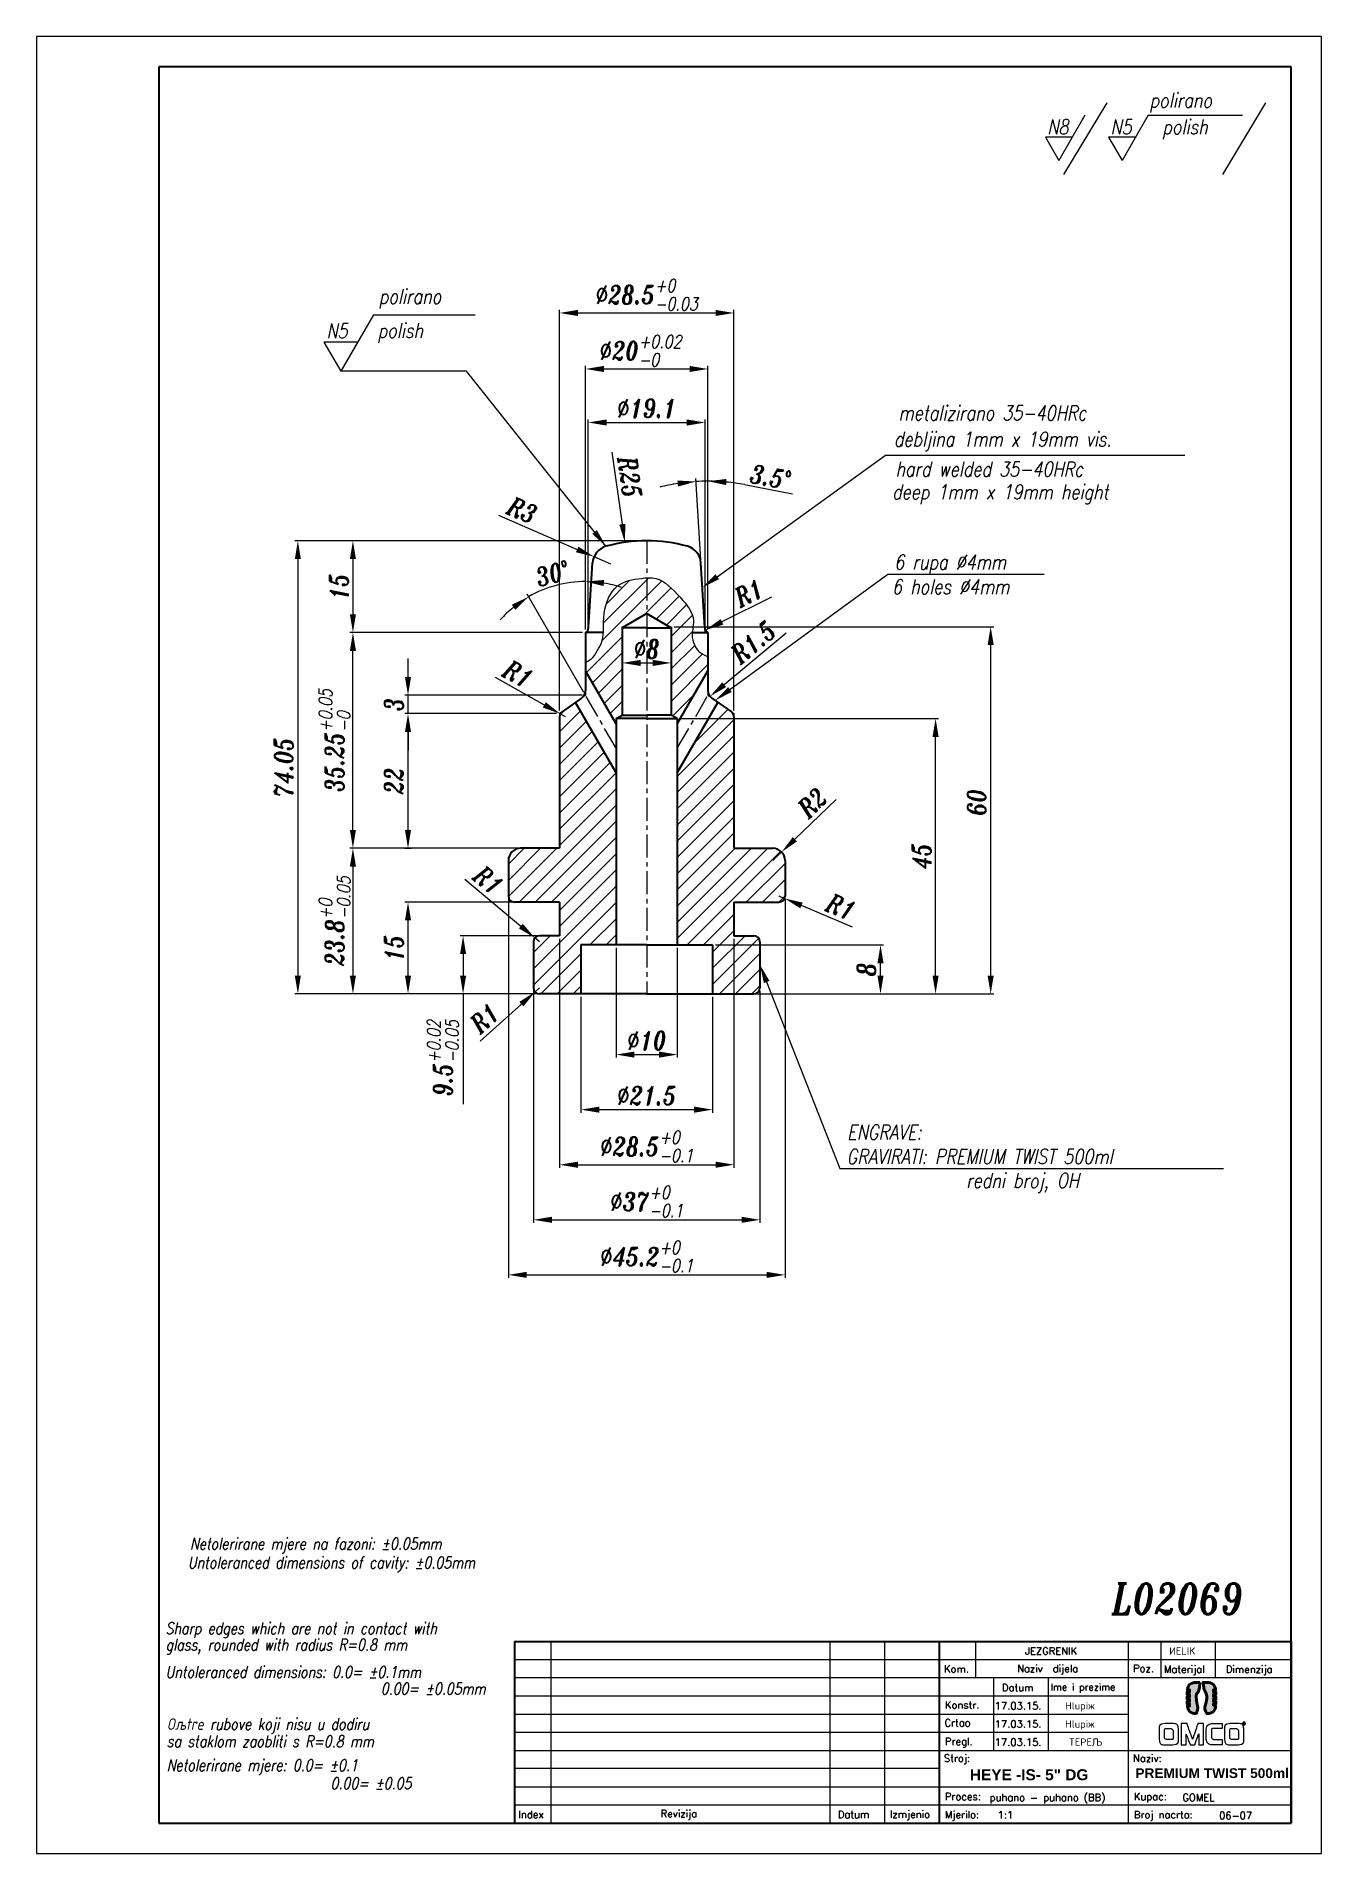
# Model space of a CAD drawing. Extents: x 22 to 232, y 33 to 330.
import ezdxf
from ezdxf import colors
from ezdxf.entities.mleader import LeaderData, LeaderLine
from ezdxf.math import Vec2, Vec3

# ---------------------------------------------------------------- set-up
doc = ezdxf.new("R2010")
doc.units = 0
doc.header["$LTSCALE"] = 3
doc.header["$MEASUREMENT"] = 0
doc.linetypes.add('CENTER', pattern=[2, 1.25, -0.25, 0.25, -0.25])
doc.linetypes.add('HIDDEN', pattern=[0.375, 0.25, -0.125])
doc.layers.get('0').update_dxf_attribs({"linetype": 'CONTINUOUS', "lineweight": 15})
for name, color, linetype, lineweight in [('1', 1, 'CENTER', 15), ('2', 2, 'HIDDEN', 15), ('3', 3, 'CONTINUOUS', 35), ('4', 5, 'CONTINUOUS', 50), ('8', 252, 'CONTINUOUS', 15), ('ENGLISH', 197, 'CONTINUOUS', 18)]:
    doc.layers.add(name, color=color, linetype=linetype, lineweight=lineweight)
doc.styles.add('ITALICT', font='ITALICT.shx', dxfattribs={"width": 0.8, "height": 3})
doc.styles.add('ROMANS', font='romans.shx')
doc.styles.get("Standard").update_dxf_attribs({"font": 'isocp.shx', "height": 3})
doc.dimstyles.new('ISO-25', dxfattribs={"dimtxt": 2.5, "dimasz": 2.5, "dimexe": 1.25, "dimexo": 0.625, "dimtad": 1, "dimtxsty": 'Standard', "dimcen": 2.5, "dimadec": 0, "dimazin": 0, "dimtfac": 1, "dimtmove": 0, "dimatfit": 3, "dimfxl": 1, "dimarcsym": 0})
doc.dimstyles.get("Standard").update_dxf_attribs({"dimtxt": 3, "dimasz": 3, "dimexe": 0.5, "dimexo": 0.5, "dimgap": 0.5, "dimtad": 1, "dimdec": 4, "dimdsep": 46, "dimtxsty": 'ITALICT', "dimcen": 0.09, "dimadec": 0, "dimazin": 2, "dimtfac": 1, "dimtdec": 4, "dimtofl": 0, "dimtmove": 0, "dimatfit": 3, "dimfxl": 1, "dimtolj": 1, "dimtzin": 0, "dimarcsym": 0})

msp = doc.modelspace()

# ---------------------------------------------------------------- texts
at = {"style": 'ITALICT', "width": 0.8}
for s, height, p in [('polirano', 2.4, (77.67476, 286.3034)), ('N5', 2.4, (69.10533, 280.6559)), ('metalizirano 35-40HRc', 2.4, (162.59336, 267.24251)), ('debljina 1mm x 19mm vis.', 2.4, (161.82076, 262.98737)), ('6 rupa %%C4mm', 2.4, (161.88171, 242.88599)), ('GRAVIRATI: PREMIUM TWIST 500ml', 2.4, (154.11612, 145.73447)), ('redni broj, OH', 2.4, (173.63355, 141.80387)), ('Netolerirane mjere na fazoni: %%P0.05mm', 1.89, (46.83949, 82.70829)), ('L02069', 5, (197.43418, 72.14795)), ('Oљtre rubove koji nisu u dodiru ', 1.89, (43.0256, 53.22959)), ('sa staklom zaobliti s R=0.8 mm', 1.89, (43.0256, 50.40569)), ('Netolerirane mjere: 0.0= %%P0.1', 1.89, (43.0256, 46.50374)), ('0.00= %%P0.05', 1.89, (69.80163, 43.54219))]:
    msp.add_text(s, height=height, dxfattribs=at).set_placement(p)
at = {"style": 'ROMANS'}
for s, height, p in [('JEZGRENIK', 1.18776, (183.26772, 65.52049)), ('ИELIK', 1.18776, (206.81585, 65.52049)), ('Kom.', 1.18776, (170.03576, 62.58951)), ('Naziv  dijela', 1.18776, (181.97462, 62.65432)), ('Poz.', 1.18776, (200.91436, 62.67592)), ('Materijal', 1.18776, (205.94805, 62.5442)), ('Dimenzija', 1.18776, (216.0676, 62.54689)), ('Datum', 1.18776, (179.50235, 59.54044)), ('Ime i prezime', 1.128372, (187.4393, 59.65211)), ('Konstr.', 1.18776, (170.17952, 56.69824)), ('17.03.15.', 1.18776, (178.32265, 56.56144)), ('Hlupiж', 1.18776, (189.82243, 56.56144)), ('Crtao', 1.18776, (170.10051, 53.79836)), ('17.03.15.', 1.18776, (178.32265, 53.59204)), ('Hlupiж', 1.18776, (189.82243, 53.59204)), ('Pregl.', 1.18776, (170.17952, 50.74058)), ('17.03.15.', 1.18776, (178.32265, 50.62264)), ('TEPEЉ', 1.18776, (190.41962, 50.63805)), ('Stroj:', 1.18776, (170.01783, 48.00367)), ('Naziv:', 1.18776, (200.89959, 48.00367)), ('Proces:', 1.18776, (170.16163, 41.74405)), ('puhano - puhano (BB)', 1.18776, (177.46986, 41.58445)), ('Kupac:', 1.18776, (201.04339, 41.74405)), ('GOMEL', 1.18776, (208.9818, 41.58445)), ('Index', 1.18776, (100.48653, 38.80075)), ('Revizija', 1.18776, (123.73414, 38.9466)), ('Datum', 1.18776, (152.68132, 38.81102)), ('Izmjenio', 1.18776, (161.18137, 38.84537)), ('Mjerilo:', 1.18776, (170.16163, 38.77465)), ('1:1', 1.18776, (178.78712, 38.72951)), ('Broj nacrta:', 1.18776, (201.05109, 38.77291)), ('06-07', 1.18776, (214.97349, 38.63543))]:
    msp.add_text(s, height=height, dxfattribs=at).set_placement(p)
at = {"attachment_point": 1, "style": 'ROMANS'}
for s, insert, char_height, width in [('{\\fArial|b1|i0|c238|p34;HEYE -IS- 5" DG}', (174.25684, 46.79495), 1.8, 34.0327048), ('{\\fArial|b1|i0|c238|p34;PREMIUM TWIST 500ml}', (201.29244, 46.95745), 1.6, 29.83872)]:
    msp.add_mtext(s, dxfattribs=dict(at, insert=insert, char_height=char_height, width=width))
at = {"layer": 'ENGLISH', "style": 'ITALICT', "width": 0.8}
for s, height, p in [('polish', 2.4, (77.4941, 280.73195)), ('hard welded 35-40HRc', 2.4, (162.07531, 258.07805)), ('deep 1mm x 19mm height', 2.4, (161.53243, 254.34254)), ('6 holes %%C4mm', 2.4, (161.51989, 238.85792)), ('ENGRAVE:', 2.4, (154.20234, 149.70519)), ('Untoleranced dimensions of cavity: %%P0.05mm', 1.89, (46.48009, 79.62909)), ('Sharp edges which are not in contact with', 1.89, (42.83987, 68.88343)), ('glass, rounded with radius R=0.8 mm', 1.89, (42.83987, 66.19905)), ('Untoleranced dimensions: 0.0= %%P0.1mm', 1.89, (42.83987, 61.74614)), ('0.00= %%P0.05mm', 1.89, (77.99883, 59.00727))]:
    msp.add_text(s, height=height, dxfattribs=at).set_placement(p)

# ---------------------------------------------------------------- blocks, each defined once
blk = doc.blocks.new('*D8')
at = {"color": 0, "linetype": 'ByBlock', "lineweight": -2, "transparency": 16777216}
for p, q in [((98.85, 189.01), (98.85, 127.09)), ((144.05, 189.01), (144.05, 127.09)), ((101.85, 127.59), (141.05, 127.59))]:
    blk.add_line(p, q, dxfattribs=at)
at = {"color": 0, "transparency": 16777216}
for points in [[(101.85, 128.09), (101.85, 127.09), (98.85, 127.59)], [(141.05, 128.09), (141.05, 127.09), (144.05, 127.59)]]:
    blk.add_solid(points, dxfattribs=at)
at = {"color": 0, "transparency": 16777216, "insert": (121.45, 130.57), "char_height": 3, "attachment_point": 5, "style": 'ITALICT'}
blk.add_mtext('\\A1;%%C45.2{}{\\H0.71x;\\C3;\\S+0^ -0.1;}', dxfattribs=at)
blk = doc.blocks.new('*D5')
at = {"color": 0, "linetype": 'ByBlock', "lineweight": -2, "transparency": 16777216}
for p, q in [((102.95, 174.01), (102.95, 136.09)), ((139.95, 173.94), (139.95, 136.09)), ((105.95, 136.59), (136.95, 136.59))]:
    blk.add_line(p, q, dxfattribs=at)
at = {"color": 0, "transparency": 16777216}
for points in [[(105.95, 137.09), (105.95, 136.09), (102.95, 136.59)], [(136.95, 137.09), (136.95, 136.09), (139.95, 136.59)]]:
    blk.add_solid(points, dxfattribs=at)
at = {"color": 0, "transparency": 16777216, "insert": (121.45, 139.57), "char_height": 3, "attachment_point": 5, "style": 'ITALICT'}
blk.add_mtext('\\A1;%%C37{}{\\H0.71x;\\C3;\\S+0^ -0.1;}', dxfattribs=at)
blk = doc.blocks.new('*D4')
at = {"color": 0, "linetype": 'ByBlock', "lineweight": -2, "transparency": 16777216}
for p, q in [((107.2, 182.51), (107.2, 145.09)), ((135.7, 182.51), (135.7, 145.09)), ((110.2, 145.59), (132.7, 145.59))]:
    blk.add_line(p, q, dxfattribs=at)
at = {"color": 0, "transparency": 16777216}
for points in [[(110.2, 146.09), (110.2, 145.09), (107.2, 145.59)], [(132.7, 146.09), (132.7, 145.09), (135.7, 145.59)]]:
    blk.add_solid(points, dxfattribs=at)
at = {"color": 0, "transparency": 16777216, "insert": (121.45, 148.57), "char_height": 3, "attachment_point": 5, "style": 'ITALICT'}
blk.add_mtext('\\A1;%%C28.5{}{\\H0.71x;\\C3;\\S+0^ -0.1;}', dxfattribs=at)
blk = doc.blocks.new('*D19')
at = {"color": 0, "linetype": 'ByBlock', "lineweight": -2, "transparency": 16777216}
for p, q in [((107.2, 219.81), (107.2, 285.29)), ((135.7, 219.81), (135.7, 285.29)), ((110.2, 284.79), (132.7, 284.79))]:
    blk.add_line(p, q, dxfattribs=at)
at = {"color": 0, "transparency": 16777216}
for points in [[(110.2, 285.29), (110.2, 284.29), (107.2, 284.79)], [(132.7, 285.29), (132.7, 284.29), (135.7, 284.79)]]:
    blk.add_solid(points, dxfattribs=at)
at = {"color": 0, "transparency": 16777216, "insert": (121.45, 287.77), "char_height": 3, "attachment_point": 5, "style": 'ITALICT'}
blk.add_mtext('\\A1;%%C28.5{}{\\H0.71x;\\C3;\\S+0^ -0.03;}', dxfattribs=at)
blk = doc.blocks.new('*D16')
at = {"color": 0, "lineweight": -2, "transparency": 16777216}
for p, q in [((91.75, 192.26), (100.89, 184.58)), ((103.95, 182.01), (103.19, 182.65))]:
    blk.add_line(p, q, dxfattribs=at)
at = {"color": 0, "transparency": 16777216}
blk.add_solid([(101.21, 184.96), (100.57, 184.2), (103.19, 182.65)], dxfattribs=at)
at = {"color": 0, "transparency": 16777216, "insert": (95.55, 192.08), "char_height": 3, "attachment_point": 5, "rotation": 319.9481, "style": 'ITALICT'}
blk.add_mtext('\\A1;R1', dxfattribs=at)
blk = doc.blocks.new('*D15')
at = {"color": 0, "linetype": 'ByBlock', "lineweight": -2, "transparency": 16777216}
for p, q in [((100.35, 197.31), (72.95, 197.31)), ((73.45, 194.31), (73.45, 176.51)), ((103.45, 173.51), (72.95, 173.51))]:
    blk.add_line(p, q, dxfattribs=at)
at = {"color": 0, "transparency": 16777216}
for points in [[(72.95, 194.31), (73.95, 194.31), (73.45, 197.31)], [(72.95, 176.51), (73.95, 176.51), (73.45, 173.51)]]:
    blk.add_solid(points, dxfattribs=at)
at = {"color": 0, "transparency": 16777216, "insert": (70.46, 185.41), "char_height": 3, "attachment_point": 5, "rotation": 90, "style": 'ITALICT'}
blk.add_mtext('\\A1;23.8{}{\\H0.71x;\\C3;\\S+0^ -0.05;}', dxfattribs=at)
blk = doc.blocks.new('*D13')
at = {"color": 0, "lineweight": -2, "transparency": 16777216}
for p, q in [((99.35, 188.51), (81.95, 188.51)), ((82.45, 176.51), (82.45, 185.51)), ((103.45, 173.51), (81.95, 173.51))]:
    blk.add_line(p, q, dxfattribs=at)
at = {"color": 0, "transparency": 16777216}
for points in [[(81.95, 185.51), (82.95, 185.51), (82.45, 188.51)], [(81.95, 176.51), (82.95, 176.51), (82.45, 173.51)]]:
    blk.add_solid(points, dxfattribs=at)
at = {"color": 0, "transparency": 16777216, "insert": (80.15, 181.01), "char_height": 3, "attachment_point": 5, "rotation": 90, "style": 'ITALICT'}
blk.add_mtext('\\A1;15', dxfattribs=at)
blk = doc.blocks.new('*D17')
at = {"color": 0, "lineweight": -2, "transparency": 16777216}
for p, q in [((103.95, 174.51), (103.21, 173.84)), ((94.24, 165.78), (100.98, 171.83))]:
    blk.add_line(p, q, dxfattribs=at)
at = {"color": 0, "transparency": 16777216}
blk.add_solid([(100.64, 172.2), (101.31, 171.46), (103.21, 173.84)], dxfattribs=at)
at = {"color": 0, "transparency": 16777216, "insert": (94.96, 169.51), "char_height": 3, "attachment_point": 5, "rotation": 41.9644, "style": 'ITALICT'}
blk.add_mtext('\\A1;R1', dxfattribs=at)
blk = doc.blocks.new('*D14')
at = {"color": 0, "lineweight": -2, "transparency": 16777216}
for p, q in [((103.45, 183.01), (90.95, 183.01)), ((91.45, 180.01), (91.45, 176.51)), ((103.45, 173.51), (90.95, 173.51)), ((91.45, 173.51), (91.45, 155.48))]:
    blk.add_line(p, q, dxfattribs=at)
at = {"color": 0, "transparency": 16777216}
for points in [[(90.95, 180.01), (91.95, 180.01), (91.45, 183.01)], [(90.95, 176.51), (91.95, 176.51), (91.45, 173.51)]]:
    blk.add_solid(points, dxfattribs=at)
at = {"color": 0, "transparency": 16777216, "insert": (88.16, 163), "char_height": 3, "attachment_point": 5, "rotation": 90, "style": 'ITALICT'}
blk.add_mtext('\\A1;9.5{}{\\H0.71x;\\C3;\\S+0.02^ -0.05;}', dxfattribs=at)
blk = doc.blocks.new('*D7')
at = {"color": 0, "lineweight": -2, "transparency": 16777216}
for p, q in [((106.7, 219.31), (81.95, 219.31)), ((82.45, 200.31), (82.45, 216.31)), ((81.91, 197.31), (82.95, 197.31))]:
    blk.add_line(p, q, dxfattribs=at)
at = {"color": 0, "transparency": 16777216}
for points in [[(81.95, 216.31), (82.95, 216.31), (82.45, 219.31)], [(81.95, 200.31), (82.95, 200.31), (82.45, 197.31)]]:
    blk.add_solid(points, dxfattribs=at)
at = {"color": 0, "transparency": 16777216, "insert": (80.15, 208.31), "char_height": 3, "attachment_point": 5, "rotation": 90, "style": 'ITALICT'}
blk.add_mtext('\\A1;22', dxfattribs=at)
blk = doc.blocks.new('*D10')
at = {"color": 0, "lineweight": -2, "transparency": 16777216}
for p, q in [((126.95, 218.51), (169.15, 218.51)), ((168.65, 176.51), (168.65, 215.51)), ((139.52, 173.51), (169.15, 173.51))]:
    blk.add_line(p, q, dxfattribs=at)
at = {"color": 0, "transparency": 16777216}
for points in [[(168.15, 215.51), (169.15, 215.51), (168.65, 218.51)], [(168.15, 176.51), (169.15, 176.51), (168.65, 173.51)]]:
    blk.add_solid(points, dxfattribs=at)
at = {"color": 0, "transparency": 16777216, "insert": (166.35, 196.01), "char_height": 3, "attachment_point": 5, "rotation": 90, "style": 'ITALICT'}
blk.add_mtext('\\A1;45', dxfattribs=at)
blk = doc.blocks.new('*D9')
at = {"color": 0, "lineweight": -2, "transparency": 16777216}
for p, q in [((152.42, 205.3), (145.65, 198.78)), ((142.05, 195.31), (143.49, 196.7))]:
    blk.add_line(p, q, dxfattribs=at)
at = {"color": 0, "transparency": 16777216}
blk.add_solid([(145.31, 199.14), (146, 198.42), (143.49, 196.7)], dxfattribs=at)
at = {"color": 0, "transparency": 16777216, "insert": (148.52, 204.74), "char_height": 3, "attachment_point": 5, "rotation": 43.96, "style": 'ITALICT'}
blk.add_mtext('\\A1;R2', dxfattribs=at)
blk = doc.blocks.new('*D1')
at = {"color": 0, "linetype": 'ByBlock', "lineweight": -2, "transparency": 16777216}
for p, q in [((110.95, 232.56), (72.95, 232.56)), ((73.45, 200.31), (73.45, 229.56)), ((100.35, 197.31), (72.95, 197.31))]:
    blk.add_line(p, q, dxfattribs=at)
at = {"color": 0, "transparency": 16777216}
for points in [[(72.95, 229.56), (73.95, 229.56), (73.45, 232.56)], [(72.95, 200.31), (73.95, 200.31), (73.45, 197.31)]]:
    blk.add_solid(points, dxfattribs=at)
at = {"color": 0, "transparency": 16777216, "insert": (70.46, 214.93), "char_height": 3, "attachment_point": 5, "rotation": 90, "style": 'ITALICT'}
blk.add_mtext('\\A1;35.25{}{\\H0.71x;\\C3;\\S+0.05^ -0;}', dxfattribs=at)
blk = doc.blocks.new('*D2')
at = {"color": 0, "lineweight": -2, "transparency": 16777216}
for p, q in [((132.7, 181.51), (160.15, 181.51)), ((159.65, 176.51), (159.65, 178.51)), ((139.45, 173.51), (160.15, 173.51))]:
    blk.add_line(p, q, dxfattribs=at)
at = {"color": 0, "transparency": 16777216}
for points in [[(159.15, 178.51), (160.15, 178.51), (159.65, 181.51)], [(159.15, 176.51), (160.15, 176.51), (159.65, 173.51)]]:
    blk.add_solid(points, dxfattribs=at)
at = {"color": 0, "transparency": 16777216, "insert": (157.35, 177.51), "char_height": 3, "attachment_point": 5, "rotation": 90, "style": 'ITALICT'}
blk.add_mtext('\\A1;8', dxfattribs=at)
blk = doc.blocks.new('*D3')
at = {"color": 0, "lineweight": -2, "transparency": 16777216}
for p, q in [((110.7, 173.01), (110.7, 154.09)), ((132.2, 173.01), (132.2, 154.09)), ((113.7, 154.59), (129.2, 154.59))]:
    blk.add_line(p, q, dxfattribs=at)
at = {"color": 0, "transparency": 16777216}
for points in [[(113.7, 155.09), (113.7, 154.09), (110.7, 154.59)], [(129.2, 155.09), (129.2, 154.09), (132.2, 154.59)]]:
    blk.add_solid(points, dxfattribs=at)
at = {"color": 0, "transparency": 16777216, "insert": (121.45, 156.89), "char_height": 3, "attachment_point": 5, "style": 'ITALICT'}
blk.add_mtext('\\A1;%%c21.5', dxfattribs=at)
blk = doc.blocks.new('*D6')
at = {"color": 0, "lineweight": -2, "transparency": 16777216}
for p, q in [((125.95, 233.51), (178.15, 233.51)), ((177.65, 176.51), (177.65, 230.51)), ((139.45, 173.51), (178.15, 173.51))]:
    blk.add_line(p, q, dxfattribs=at)
at = {"color": 0, "transparency": 16777216}
for points in [[(177.15, 230.51), (178.15, 230.51), (177.65, 233.51)], [(177.15, 176.51), (178.15, 176.51), (177.65, 173.51)]]:
    blk.add_solid(points, dxfattribs=at)
at = {"color": 0, "transparency": 16777216, "insert": (175.35, 204.81), "char_height": 3, "attachment_point": 5, "rotation": 90, "style": 'ITALICT'}
blk.add_mtext('\\A1;60', dxfattribs=at)
blk = doc.blocks.new('*D11')
at = {"color": 0, "lineweight": -2, "transparency": 16777216}
blk.add_line((120.45, 227.6), (122.45, 227.6), dxfattribs=at)
at = {"color": 0, "transparency": 16777216}
for points in [[(120.45, 228.1), (120.45, 227.1), (117.45, 227.6)], [(122.45, 228.1), (122.45, 227.1), (125.45, 227.6)]]:
    blk.add_solid(points, dxfattribs=at)
at = {"color": 0, "transparency": 16777216, "insert": (121.45, 229.9), "char_height": 3, "attachment_point": 5, "style": 'ITALICT'}
blk.add_mtext('\\A1;%%c8', dxfattribs=at)
blk = doc.blocks.new('*D12')
at = {"color": 0, "lineweight": -2, "transparency": 16777216}
for p, q in [((116.45, 181.01), (116.45, 163.09)), ((126.45, 181.01), (126.45, 163.09)), ((119.45, 163.59), (123.45, 163.59))]:
    blk.add_line(p, q, dxfattribs=at)
at = {"color": 0, "transparency": 16777216}
for points in [[(119.45, 164.09), (119.45, 163.09), (116.45, 163.59)], [(123.45, 164.09), (123.45, 163.09), (126.45, 163.59)]]:
    blk.add_solid(points, dxfattribs=at)
at = {"color": 0, "transparency": 16777216, "insert": (121.45, 165.89), "char_height": 3, "attachment_point": 5, "style": 'ITALICT'}
blk.add_mtext('\\A1;%%c10', dxfattribs=at)
blk = doc.blocks.new('*D18')
at = {"color": 0, "lineweight": -2, "transparency": 16777216}
for p, q in [((143.05, 189.51), (143.97, 189.12)), ((155.09, 184.44), (146.74, 187.95))]:
    blk.add_line(p, q, dxfattribs=at)
at = {"color": 0, "transparency": 16777216}
blk.add_solid([(146.93, 188.42), (146.55, 187.49), (143.97, 189.12)], dxfattribs=at)
at = {"color": 0, "transparency": 16777216, "insert": (153.19, 187.74), "char_height": 3, "attachment_point": 5, "rotation": 337.1717, "style": 'ITALICT'}
blk.add_mtext('\\A1;R1', dxfattribs=at)
blk = doc.blocks.new('*D20')
at = {"color": 0, "lineweight": -2, "transparency": 16777216}
for p, q in [((82.45, 225.31), (82.45, 228.31)), ((110.95, 222.31), (81.95, 222.31)), ((82.45, 219.31), (82.45, 222.31)), ((106.7, 219.31), (81.95, 219.31)), ((82.45, 216.31), (82.45, 213.31))]:
    blk.add_line(p, q, dxfattribs=at)
at = {"color": 0, "transparency": 16777216}
for points in [[(81.95, 225.31), (82.95, 225.31), (82.45, 222.31)], [(81.95, 216.31), (82.95, 216.31), (82.45, 219.31)]]:
    blk.add_solid(points, dxfattribs=at)
at = {"color": 0, "transparency": 16777216, "insert": (80.15, 220.81), "char_height": 3, "attachment_point": 5, "rotation": 90, "style": 'ITALICT'}
blk.add_mtext('\\A1;3', dxfattribs=at)
blk = doc.blocks.new('*D21')
at = {"color": 0, "lineweight": -2, "transparency": 16777216}
for p, q in [((96.68, 225.27), (104.72, 220.75)), ((108.2, 218.79), (107.33, 219.28))]:
    blk.add_line(p, q, dxfattribs=at)
at = {"color": 0, "transparency": 16777216}
blk.add_solid([(104.96, 221.18), (104.47, 220.31), (107.33, 219.28)], dxfattribs=at)
at = {"color": 0, "transparency": 16777216, "insert": (100.44, 225.79), "char_height": 3, "attachment_point": 5, "rotation": 330.6635, "style": 'ITALICT'}
blk.add_mtext('\\A1;R1', dxfattribs=at)
blk = doc.blocks.new('*D22')
at = {"color": 0, "linetype": 'ByBlock', "lineweight": -2, "transparency": 16777216}
for p, q in [((111.45, 233.06), (111.45, 276.14)), ((114.45, 275.64), (128.45, 275.64)), ((131.45, 233.06), (131.45, 276.14))]:
    blk.add_line(p, q, dxfattribs=at)
at = {"color": 0, "transparency": 16777216}
for points in [[(114.45, 276.14), (114.45, 275.14), (111.45, 275.64)], [(128.45, 276.14), (128.45, 275.14), (131.45, 275.64)]]:
    blk.add_solid(points, dxfattribs=at)
at = {"color": 0, "transparency": 16777216, "insert": (120.45, 278.62), "char_height": 3, "attachment_point": 5, "style": 'ITALICT'}
blk.add_mtext('\\A1;%%C20{}{\\H0.71x;\\C3;\\S+0.02^ -0;}', dxfattribs=at)
blk = doc.blocks.new('*D23')
at = {"color": 0, "lineweight": -2, "transparency": 16777216}
for p, q in [((120.95, 247.56), (72.95, 247.56)), ((73.45, 244.56), (73.45, 235.56)), ((110.95, 232.56), (72.95, 232.56))]:
    blk.add_line(p, q, dxfattribs=at)
at = {"color": 0, "transparency": 16777216}
for points in [[(72.95, 244.56), (73.95, 244.56), (73.45, 247.56)], [(72.95, 235.56), (73.95, 235.56), (73.45, 232.56)]]:
    blk.add_solid(points, dxfattribs=at)
at = {"color": 0, "transparency": 16777216, "insert": (71.15, 240.06), "char_height": 3, "attachment_point": 5, "rotation": 90, "style": 'ITALICT'}
blk.add_mtext('\\A1;15', dxfattribs=at)
blk = doc.blocks.new('*D24')
at = {"color": 0, "lineweight": -2, "transparency": 16777216}
for p, q in [((120.95, 247.56), (63.95, 247.56)), ((64.45, 244.56), (64.45, 176.51)), ((103.45, 173.51), (63.95, 173.51))]:
    blk.add_line(p, q, dxfattribs=at)
at = {"color": 0, "transparency": 16777216}
for points in [[(63.95, 244.56), (64.95, 244.56), (64.45, 247.56)], [(63.95, 176.51), (64.95, 176.51), (64.45, 173.51)]]:
    blk.add_solid(points, dxfattribs=at)
at = {"color": 0, "transparency": 16777216, "insert": (62.15, 210.53), "char_height": 3, "attachment_point": 5, "rotation": 90, "style": 'ITALICT'}
blk.add_mtext('\\A1;74.05', dxfattribs=at)
blk = doc.blocks.new('*D25')
at = {"color": 0, "lineweight": -2, "transparency": 16777216}
for p, q in [((111.9, 233.06), (111.9, 267.39)), ((131, 233.06), (131, 267.39)), ((114.9, 266.89), (128, 266.89))]:
    blk.add_line(p, q, dxfattribs=at)
at = {"color": 0, "transparency": 16777216}
for points in [[(114.9, 267.39), (114.9, 266.39), (111.9, 266.89)], [(128, 267.39), (128, 266.39), (131, 266.89)]]:
    blk.add_solid(points, dxfattribs=at)
at = {"color": 0, "transparency": 16777216, "insert": (121.45, 269.19), "char_height": 3, "attachment_point": 5, "style": 'ITALICT'}
blk.add_mtext('\\A1;%%c19.1', dxfattribs=at)
blk = doc.blocks.new('*D26')
at = {"color": 0, "lineweight": -2, "transparency": 16777216}
for p, q in [((97.25, 251.73), (110.09, 246.15)), ((115.59, 243.76), (112.84, 244.96))]:
    blk.add_line(p, q, dxfattribs=at)
at = {"color": 0, "transparency": 16777216}
blk.add_solid([(110.29, 246.61), (109.89, 245.69), (112.84, 244.96)], dxfattribs=at)
at = {"color": 0, "transparency": 16777216, "insert": (101.1, 252.57), "char_height": 3, "attachment_point": 5, "rotation": 336.5136, "style": 'ITALICT'}
blk.add_mtext('\\A1;R3', dxfattribs=at)
blk = doc.blocks.new('*D27')
at = {"color": 0, "lineweight": -2, "transparency": 16777216}
blk.add_line((115.76, 262.06), (117.46, 250.27), dxfattribs=at)
at = {"color": 0, "transparency": 16777216}
blk.add_solid([(117.96, 250.34), (116.97, 250.2), (117.89, 247.3)], dxfattribs=at)
at = {"color": 0, "transparency": 16777216, "insert": (118.67, 257.98), "char_height": 3, "attachment_point": 5, "rotation": 278.1967, "style": 'ITALICT'}
blk.add_mtext('\\A1;R25', dxfattribs=at)
blk = doc.blocks.new('*D28')
at = {"color": 0, "lineweight": -2, "transparency": 16777216}
blk.add_line((144.24, 232.45), (134.11, 224.04), dxfattribs=at)
at = {"color": 0, "transparency": 16777216}
blk.add_solid([(133.79, 224.43), (134.43, 223.66), (131.8, 222.13)], dxfattribs=at)
at = {"color": 0, "transparency": 16777216, "insert": (138.86, 230.97), "char_height": 3, "attachment_point": 5, "rotation": 39.6782, "style": 'ITALICT'}
blk.add_mtext('\\A1;R1.5', dxfattribs=at)
blk = doc.blocks.new('*D29')
at = {"color": 0, "lineweight": -2, "transparency": 16777216}
blk.add_line((141.86, 238.33), (133.74, 234.31), dxfattribs=at)
at = {"color": 0, "transparency": 16777216}
blk.add_solid([(133.52, 234.76), (133.97, 233.86), (131.06, 232.98)], dxfattribs=at)
at = {"color": 0, "transparency": 16777216, "insert": (138.12, 239.05), "char_height": 3, "attachment_point": 5, "rotation": 26.3684, "style": 'ITALICT'}
blk.add_mtext('\\A1;R1', dxfattribs=at)
blk = doc.blocks.new('A$C1A7826C2')
for p, q in [((3.49, 9.67), (-0.77, 2.29)), ((7.04, 11.72), (0, 0)), ((13.81, 9.67), (9.55, 2.29)), ((13.81, 9.67), (29.24, 9.67)), ((33, 11.72), (25.96, 0)), ((-2.96, 6.1), (-0.77, 2.29)), ((1.43, 6.1), (-2.96, 6.1)), ((7.36, 6.1), (9.55, 2.29)), ((11.75, 6.1), (7.36, 6.1))]:
    blk.add_line(p, q)
at = {"style": 'ITALICT', "width": 0.8}
for s, p in [('polirano', (14.04, 10.94)), ('N8', (-2.66, 6.59)), ('N5', (7.66, 6.59))]:
    blk.add_text(s, height=2.4, dxfattribs=at).set_placement(p)
at = {"layer": 'ENGLISH', "style": 'ITALICT', "width": 0.8}
blk.add_text('polish', height=2.4, dxfattribs=at).set_placement((16.13, 6.59))
blk = doc.blocks.new('*D31')
at = {"color": 0, "lineweight": -2, "transparency": 16777216}
for p, q in [((130.28, 244.44), (129.46, 257.74)), ((131.45, 233.06), (131.45, 257.8)), ((137.43, 256.74), (145.26, 255.26))]:
    blk.add_line(p, q, dxfattribs=at)
for start, end in [(98.8566, 104.2132), (90, 93.5), (79.2751, 90), (79.2868, 84.6434)]:
    blk.add_arc((131.45, 225.2), 32.1, start, end, dxfattribs=at)
at = {"color": 0, "transparency": 16777216}
for points in [[(126.46, 257.41), (126.56, 256.42), (129.49, 257.24)], [(134.43, 256.66), (134.47, 257.66), (131.45, 257.3)]]:
    blk.add_solid(points, dxfattribs=at)
at = {"color": 0, "transparency": 16777216, "insert": (141.72, 257.96), "char_height": 3, "attachment_point": 5, "rotation": 349.2751, "style": 'ITALICT'}
blk.add_mtext('\\A1;3.5°', dxfattribs=at)
blk = doc.blocks.new('*D32')
at = {"color": 0, "lineweight": -2, "transparency": 16777216}
for p, q in [((111.45, 233.06), (111.45, 241.4)), ((111.2, 222.74), (101.91, 238.84))]:
    blk.add_line(p, q, dxfattribs=at)
for start, end in [(90, 120), (71.4873, 80.7436), (129.2564, 138.5127)]:
    blk.add_arc((111.45, 222.31), 18.59, start, end, dxfattribs=at)
at = {"color": 0, "transparency": 16777216}
for points in [[(114.4, 240.16), (114.48, 241.15), (111.45, 240.9)], [(99.41, 237.11), (99.97, 236.29), (102.16, 238.41)]]:
    blk.add_solid(points, dxfattribs=at)
at = {"color": 0, "transparency": 16777216, "insert": (106.12, 242.2), "char_height": 3, "attachment_point": 5, "rotation": 15, "style": 'ITALICT'}
blk.add_mtext('\\A1;30°', dxfattribs=at)

# ---------------------------------------------------------------- dimensions: what is measured, and where the dimension line sits
for base, p1, p2, text, override, picture, middle in [((135.70299, 284.78945), (107.20299, 219.30677), (135.70299, 219.30677), '<>{}{\\H0.71x;\\C3;\\S+0^ -0.03;}', {"dimpost": '%%C<>', "dimtm": 0.03, "dimtdec": 2, "dimfxl": 1.5, "dimtzin": 8, "dimarcsym": 1}, '*D19', (121.45299, 284.78945)), ((131.45299, 275.63945), (111.45299, 232.55677), (131.45299, 232.55677), '<>{}{\\H0.71x;\\C3;\\S+0.02^ -0;}', {"dimpost": '%%C<>', "dimtp": 0.02, "dimtm": 0, "dimtdec": 2, "dimfxl": 1.5, "dimtzin": 8, "dimarcsym": 1}, '*D22', (120.45299, 275.63945)), ((144.05299, 127.5878), (98.85299, 189.50677), (144.05299, 189.50677), '<>{}{\\H0.71x;\\C3;\\S+0^ -0.1;}', {"dimpost": '%%C<>', "dimtm": 0.1, "dimtdec": 2, "dimfxl": 1.5, "dimtzin": 8, "dimarcsym": 1}, '*D8', (121.45299, 127.5878)), ((135.70299, 145.5878), (107.20299, 183.00677), (135.70299, 183.00677), '<>{}{\\H0.71x;\\C3;\\S+0^ -0.1;}', {"dimpost": '%%C<>', "dimtp": 0, "dimtm": 0.1, "dimtdec": 2, "dimfxl": 1.5, "dimtzin": 8, "dimarcsym": 1}, '*D4', (121.45299, 145.5878)), ((139.95299, 136.5878), (102.95299, 174.50677), (139.95299, 174.44427), '<>{}{\\H0.71x;\\C3;\\S+0^ -0.1;}', {"dimpost": '%%C<>', "dimtm": 0.1, "dimtdec": 2, "dimfxl": 1.5, "dimtzin": 8, "dimarcsym": 1}, '*D5', (121.45299, 136.5878)), ((132.20299, 154.5878), (110.70299, 173.50677), (132.20299, 173.50677), '%%c<>', {"dimtxt": 3, "dimasz": 3, "dimexe": 0.5, "dimexo": 0.5, "dimgap": 0.8, "dimtad": 1, "dimtih": 0, "dimtoh": 0, "dimdec": 2, "dimzin": 8, "dimtxsty": 'ITALICT', "dimcen": 0, "dimtdec": 2, "dimtofl": 1, "dimtmove": 0, "dimtvp": 13.888889, "dimtzin": 8}, '*D3', (121.45299, 154.5878))]:
    dim = msp.add_linear_dim(base=base, p1=p1, p2=p2, text=text, dimstyle='Standard', override=override)
    dim.commit()
    dim.dimension.update_dxf_attribs({"geometry": picture, "text_midpoint": middle, "dimtype": 160})
for base, p1, p2, override, picture, middle in [((131.00299, 266.88945), (111.90299, 232.55677), (131.00299, 232.55677), {"dimtxt": 3, "dimasz": 3, "dimexe": 0.5, "dimexo": 0.5, "dimgap": 0.8, "dimtad": 1, "dimtih": 0, "dimtoh": 0, "dimdec": 2, "dimzin": 8, "dimtxsty": 'ITALICT', "dimcen": 0, "dimtp": 0.02, "dimtm": 0, "dimtdec": 2, "dimtofl": 1, "dimtmove": 0, "dimtvp": 13.888889, "dimtzin": 0}, '*D25', (121.45299, 269.18945)), ((125.45299, 227.59545), (117.45299, 227.59545), (125.45299, 227.59545), {"dimtxt": 3, "dimasz": 3, "dimexe": 0.5, "dimexo": 0.5, "dimgap": 0.8, "dimtad": 1, "dimtih": 0, "dimtoh": 0, "dimdec": 2, "dimzin": 8, "dimtxsty": 'ITALICT', "dimcen": 0, "dimtdec": 2, "dimtofl": 1, "dimtvp": 13.888889, "dimtzin": 8}, '*D11', (121.45299, 229.89545)), ((126.45299, 163.5878), (116.45299, 181.50677), (126.45299, 181.50677), {"dimtxt": 3, "dimasz": 3, "dimexe": 0.5, "dimexo": 0.5, "dimgap": 0.8, "dimtad": 1, "dimtih": 0, "dimtoh": 0, "dimdec": 2, "dimzin": 8, "dimtxsty": 'ITALICT', "dimcen": 0, "dimtdec": 2, "dimtofl": 1, "dimtmove": 0, "dimtvp": 13.888889, "dimtzin": 8}, '*D12', (121.45299, 165.8878))]:
    dim = msp.add_linear_dim(base=base, p1=p1, p2=p2, text='%%c<>', dimstyle='Standard', override=override)
    dim.commit()
    dim.dimension.update_dxf_attribs({"geometry": picture, "text_midpoint": middle})
for center, mpoint, override, picture, middle in [((121.45299, 222.55677), (117.88869, 247.30138), {"dimtxt": 3, "dimasz": 3, "dimexe": 0.5, "dimexo": 0.5, "dimgap": 0.8, "dimtad": 1, "dimtih": 0, "dimtoh": 0, "dimdec": 2, "dimzin": 8, "dimtxsty": 'ITALICT', "dimcen": 0, "dimtdec": 2, "dimtvp": 13.888889, "dimtzin": 8}, '*D27', (118.6743, 257.97962)), ((142.05299, 195.30677), (143.49264, 196.69508), {"dimtxt": 3, "dimasz": 3, "dimexe": 0.5, "dimexo": 0.5, "dimgap": 0.8, "dimtad": 1, "dimtih": 0, "dimtoh": 0, "dimdec": 2, "dimzin": 8, "dimtxsty": 'ITALICT', "dimcen": 0, "dimtdec": 2, "dimtofl": 1, "dimtvp": 13.888889, "dimtzin": 8}, '*D9', (148.51847, 204.73691)), ((143.05299, 189.50677), (143.97467, 189.1188), {"dimtxt": 3, "dimasz": 3, "dimexe": 0.5, "dimexo": 0.5, "dimgap": 0.8, "dimtad": 1, "dimtih": 0, "dimtoh": 0, "dimdec": 2, "dimzin": 8, "dimtxsty": 'ITALICT', "dimcen": 0, "dimtdec": 2, "dimtofl": 1, "dimtvp": 13.888889, "dimtzin": 8}, '*D18', (153.18838, 187.73583)), ((103.95299, 174.50677), (103.20943, 173.8381), {"dimtxt": 3, "dimasz": 3, "dimexe": 0.5, "dimexo": 0.5, "dimgap": 0.8, "dimtad": 1, "dimtih": 0, "dimtoh": 0, "dimdec": 2, "dimzin": 8, "dimtxsty": 'ITALICT', "dimcen": 0, "dimtdec": 2, "dimtofl": 1, "dimtvp": 13.888889, "dimtzin": 8}, '*D17', (94.95821, 169.51117))]:
    dim = msp.add_radius_dim(center=center, mpoint=mpoint, dimstyle='Standard', override=override)
    dim.commit()
    dim.dimension.update_dxf_attribs({"geometry": picture, "text_midpoint": middle})
for base, line1, line2, override, picture, middle in [((130.14608, 257.27335), ((131.45299, 232.55677), (131.45299, 223.08401)), ((130.95372, 233.36241), (130.30644, 243.94538)), {"dimadec": 1, "dimtofl": 1}, '*D31', (141.71501, 257.96257)), ((108.2249, 240.61418), ((111.45299, 232.55677), (111.45299, 223.08401)), ((116.45299, 213.64652), (111.45299, 222.30677)), {"dimtofl": 1}, '*D32', (106.12395, 242.19502))]:
    dim = msp.add_angular_dim_2l(base=base, line1=line1, line2=line2, dimstyle='Standard', override=override)
    dim.commit()
    dim.dimension.update_dxf_attribs({"geometry": picture, "text_midpoint": middle})
for center, mpoint, picture, middle in [((115.59396, 243.76224), (112.84249, 244.95783), '*D26', (100.18238, 250.45904)), ((131.95185, 233.42345), (131.0559, 232.97931), '*D29', (139.14511, 236.98927)), ((132.95299, 223.08401), (131.79853, 222.12629), '*D28', (140.33057, 229.20425)), ((108.20299, 218.78862), (107.33124, 219.27855), '*D21', (99.31744, 223.78239)), ((103.95299, 182.00677), (103.18753, 182.65025), '*D16', (94.06894, 190.31574))]:
    dim = msp.add_radius_dim(center=center, mpoint=mpoint, dimstyle='Standard', override={"dimtxt": 3, "dimasz": 3, "dimexe": 0.5, "dimexo": 0.5, "dimgap": 0.8, "dimtad": 1, "dimtih": 0, "dimtoh": 0, "dimdec": 2, "dimzin": 8, "dimtxsty": 'ITALICT', "dimcen": 0, "dimtdec": 2, "dimtofl": 1, "dimtvp": 13.888889, "dimtzin": 8})
    dim.commit()
    dim.dimension.update_dxf_attribs({"geometry": picture, "text_midpoint": middle, "dimtype": 164})
for base, p1, p2, override, picture, middle in [((64.44688, 173.50677), (121.45299, 247.55677), (103.95299, 173.50677), {"dimgap": 0.8, "dimdec": 2, "dimcen": 0, "dimtdec": 2, "dimtofl": 1, "dimtvp": 13.888889, "dimtzin": 8}, '*D24', (64.44688, 210.53177)), ((177.65113, 233.50677), (138.95299, 173.50677), (125.45299, 233.50677), {"dimtxt": 3, "dimasz": 3, "dimexe": 0.5, "dimexo": 0.5, "dimgap": 0.8, "dimtad": 1, "dimtih": 0, "dimtoh": 0, "dimdec": 2, "dimzin": 8, "dimtxsty": 'ITALICT', "dimcen": 0, "dimtdec": 2, "dimtofl": 1, "dimtmove": 0, "dimtvp": 13.888889, "dimtzin": 8}, '*D6', (177.65113, 204.80797)), ((82.44688, 222.30677), (107.20299, 219.30677), (111.45299, 222.30677), {"dimtxt": 3, "dimasz": 3, "dimexe": 0.5, "dimexo": 0.5, "dimgap": 0.8, "dimtad": 1, "dimtih": 0, "dimtoh": 0, "dimdec": 2, "dimzin": 8, "dimtxsty": 'ITALICT', "dimcen": 0, "dimtdec": 2, "dimtofl": 1, "dimtvp": 13.888889, "dimtzin": 8}, '*D20', (82.44688, 220.80677)), ((168.65113, 218.50677), (139.01549, 173.50677), (126.45299, 218.50677), {"dimtxt": 3, "dimasz": 3, "dimexe": 0.5, "dimexo": 0.5, "dimgap": 0.8, "dimtad": 1, "dimtih": 0, "dimtoh": 0, "dimdec": 2, "dimzin": 8, "dimtxsty": 'ITALICT', "dimcen": 0, "dimtdec": 2, "dimtofl": 1, "dimtmove": 0, "dimtvp": 13.888889, "dimtzin": 8}, '*D10', (168.65113, 196.00677)), ((82.44688, 188.50677), (103.95299, 173.50677), (99.85299, 188.50677), {"dimtxt": 3, "dimasz": 3, "dimexe": 0.5, "dimexo": 0.5, "dimgap": 0.8, "dimtad": 1, "dimtih": 0, "dimtoh": 0, "dimdec": 2, "dimzin": 8, "dimtxsty": 'ITALICT', "dimcen": 0, "dimtdec": 2, "dimtofl": 1, "dimtmove": 0, "dimtvp": 13.888889, "dimtzin": 8}, '*D13', (82.44688, 181.00677))]:
    dim = msp.add_linear_dim(base=base, p1=p1, p2=p2, angle=90, dimstyle='Standard', override=override)
    dim.commit()
    dim.dimension.update_dxf_attribs({"geometry": picture, "text_midpoint": middle, "dimtype": 160})
for base, p1, p2, override, picture, middle in [((73.44688, 232.55677), (121.45299, 247.55677), (111.45299, 232.55677), {"dimtxt": 3, "dimasz": 3, "dimexe": 0.5, "dimexo": 0.5, "dimgap": 0.8, "dimtad": 1, "dimtih": 0, "dimtoh": 0, "dimdec": 2, "dimzin": 8, "dimtxsty": 'ITALICT', "dimcen": 0, "dimtdec": 2, "dimtofl": 1, "dimtvp": 13.888889, "dimtzin": 8}, '*D23', (71.14688, 240.05677)), ((82.44688, 219.30677), (81.40635, 197.30677), (107.20299, 219.30677), {"dimtxt": 3, "dimasz": 3, "dimexe": 0.5, "dimexo": 0.5, "dimgap": 0.8, "dimtad": 1, "dimtih": 0, "dimtoh": 0, "dimdec": 2, "dimzin": 8, "dimtxsty": 'ITALICT', "dimcen": 0, "dimtdec": 2, "dimtofl": 1, "dimtvp": 13.888889, "dimtzin": 8}, '*D7', (80.14688, 208.30677)), ((159.65113, 181.50677), (138.95299, 173.50677), (132.20299, 181.50677), {"dimtxt": 3, "dimasz": 3, "dimexe": 0.5, "dimexo": 0.5, "dimgap": 0.8, "dimtad": 1, "dimtih": 0, "dimtoh": 0, "dimdec": 2, "dimzin": 8, "dimtxsty": 'ITALICT', "dimcen": 0, "dimtdec": 2, "dimtofl": 1, "dimtmove": 0, "dimtvp": 13.888889, "dimtzin": 8}, '*D2', (157.35113, 177.50677))]:
    dim = msp.add_linear_dim(base=base, p1=p1, p2=p2, angle=90, dimstyle='Standard', override=override)
    dim.commit()
    dim.dimension.update_dxf_attribs({"geometry": picture, "text_midpoint": middle})
for base, p2, text, override, picture, middle in [((73.44688, 232.55677), (111.45299, 232.55677), '<>{}{\\H0.71x;\\C3;\\S+0.05^ -0;}', {"dimpost": '<>', "dimtp": 0.05, "dimtdec": 2, "dimfxl": 1.5, "dimtzin": 8, "dimarcsym": 1}, '*D1', (73.44688, 214.93177)), ((73.44688, 173.50677), (103.95299, 173.50677), '<>{}{\\H0.71x;\\C3;\\S+0^ -0.05;}', {"dimpost": '<>', "dimtp": 0, "dimtm": 0.05, "dimtdec": 2, "dimfxl": 1.5, "dimtzin": 8, "dimarcsym": 1}, '*D15', (73.44688, 185.40677))]:
    dim = msp.add_linear_dim(base=base, p1=(100.85299, 197.30677), p2=p2, angle=90, text=text, dimstyle='Standard', override=override)
    dim.commit()
    dim.dimension.update_dxf_attribs({"geometry": picture, "text_midpoint": middle, "dimtype": 160})
dim = msp.add_linear_dim(base=(91.44688, 173.50677), p1=(103.95299, 183.00677), p2=(103.95299, 173.50677), angle=90, text='<>{}{\\H0.71x;\\C3;\\S+0.02^ -0.05;}', dimstyle='Standard', override={"dimtxt": 3, "dimasz": 3, "dimexe": 0.5, "dimexo": 0.5, "dimgap": 0.8, "dimtad": 1, "dimtih": 0, "dimtoh": 0, "dimdec": 2, "dimzin": 8, "dimtxsty": 'ITALICT', "dimcen": 0, "dimtp": 0.02, "dimtm": 0.05, "dimtdec": 2, "dimtofl": 1, "dimtmove": 0, "dimtvp": 13.888889, "dimtzin": 0})
dim.commit()
dim.dimension.update_dxf_attribs({"geometry": '*D14', "text_midpoint": (88.16188, 162.99534)})

# ---------------------------------------------------------------- hatches: boundary and pattern name
at = {"layer": '4'}
h = msp.add_hatch(color=142, dxfattribs=at)
edge = h.paths.add_edge_path()
edge.add_spline(control_points=[(209.78412, 57.13503), (209.78412, 57.13503), (209.78412, 57.13503), (209.78412, 57.13503), (209.78412, 57.13503), (209.91637, 55.96536), (210.94964, 55.90514), (211.10238, 55.90514), (211.10238, 55.90514), (211.10238, 55.90514), (211.21698, 55.90515), (211.21698, 55.90515), (211.21698, 55.90515), (211.75956, 56.68531), (211.21304, 57.82242), (211.21304, 58.63533), (211.21304, 58.63533), (211.21304, 59.27367), (211.77512, 59.44455), (211.8367, 60.97641), (211.8367, 60.97641), (211.18822, 60.97641), (211.18822, 60.97641), (211.18822, 60.97641), (210.09362, 60.97641), (209.84403, 60.13208), (209.78706, 59.74653)], knot_values=[0.809523804, 0.809523804, 0.809523804, 0.809523804, 0.80952381, 0.80952381, 0.80952381, 0.80952381, 0.857142857, 0.857142857, 0.857142857, 0.857142857, 0.904761905, 0.904761905, 0.904761905, 0.904761905, 0.952380952, 0.952380952, 0.952380952, 0.952380952, 1, 1, 1, 1.047619048, 1.047619048, 1.047619048, 1.047619048, 1.095238095, 1.095238095, 1.095238095, 1.095238095], degree=3, periodic=0)
edge.add_spline(control_points=[(209.78706, 59.74653), (209.78706, 59.74653), (210.15819, 59.74653), (210.15819, 59.74653)], knot_values=[0.095238095, 0.095238095, 0.095238095, 0.095238095, 0.142857138, 0.142857138, 0.142857138, 0.142857138], degree=3, periodic=0)
edge.add_spline(control_points=[(210.15819, 59.74653), (210.15819, 59.74653), (210.15819, 59.74653), (210.15819, 59.74653), (210.15819, 59.74653), (210.15819, 59.74653), (210.15819, 59.43596), (210.15819, 59.43596)], knot_values=[0.142857138, 0.142857138, 0.142857138, 0.142857138, 0.142857143, 0.142857143, 0.142857143, 0.142857143, 0.190476179, 0.190476179, 0.190476179, 0.190476179], degree=3, periodic=0)
edge.add_spline(control_points=[(210.15819, 59.43596), (210.15819, 59.43596), (210.15819, 59.43596), (210.15819, 59.43596), (210.15819, 59.43596), (210.15819, 59.43596), (209.76999, 59.43596), (209.76999, 59.43596)], knot_values=[0.190476179, 0.190476179, 0.190476179, 0.190476179, 0.19047619, 0.19047619, 0.19047619, 0.19047619, 0.238095228, 0.238095228, 0.238095228, 0.238095228], degree=3, periodic=0)
edge.add_spline(control_points=[(209.76999, 59.43596), (209.76999, 59.43596), (209.76999, 59.43596), (209.76999, 59.43596), (209.76999, 59.43596), (209.76999, 59.43596), (209.76999, 58.97956), (209.76999, 58.97956)], knot_values=[0.238095228, 0.238095228, 0.238095228, 0.238095228, 0.238095238, 0.238095238, 0.238095238, 0.238095238, 0.285714284, 0.285714284, 0.285714284, 0.285714284], degree=3, periodic=0)
edge.add_spline(control_points=[(209.76999, 58.97956), (209.76999, 58.97956), (209.76999, 58.97956), (209.76999, 58.97956), (209.76999, 58.97956), (209.76999, 58.97956), (210.15819, 58.97956), (210.15819, 58.97956)], knot_values=[0.285714284, 0.285714284, 0.285714284, 0.285714284, 0.285714286, 0.285714286, 0.285714286, 0.285714286, 0.333333328, 0.333333328, 0.333333328, 0.333333328], degree=3, periodic=0)
edge.add_spline(control_points=[(210.15819, 58.97956), (210.15819, 58.97956), (210.15819, 58.97956), (210.15819, 58.97956), (210.15819, 58.97956), (210.15819, 58.97956), (210.15819, 58.66898), (210.15819, 58.66898)], knot_values=[0.333333328, 0.333333328, 0.333333328, 0.333333328, 0.333333333, 0.333333333, 0.333333333, 0.333333333, 0.380952379, 0.380952379, 0.380952379, 0.380952379], degree=3, periodic=0)
edge.add_spline(control_points=[(210.15819, 58.66898), (210.15819, 58.66898), (210.15819, 58.66898), (210.15819, 58.66898), (210.15819, 58.66898), (210.15819, 58.66898), (209.76999, 58.66898), (209.76999, 58.66898)], knot_values=[0.380952379, 0.380952379, 0.380952379, 0.380952379, 0.380952381, 0.380952381, 0.380952381, 0.380952381, 0.428571425, 0.428571425, 0.428571425, 0.428571425], degree=3, periodic=0)
edge.add_spline(control_points=[(209.76999, 58.66898), (209.76999, 58.66898), (209.76999, 58.66898), (209.76999, 58.66898), (209.76999, 58.66898), (209.76999, 58.66898), (209.76999, 58.21258), (209.76999, 58.21258)], knot_values=[0.428571425, 0.428571425, 0.428571425, 0.428571425, 0.428571429, 0.428571429, 0.428571429, 0.428571429, 0.476190474, 0.476190474, 0.476190474, 0.476190474], degree=3, periodic=0)
edge.add_spline(control_points=[(209.76999, 58.21258), (209.76999, 58.21258), (209.76999, 58.21258), (209.76999, 58.21258), (209.76999, 58.21258), (209.76999, 58.21258), (210.15819, 58.21258), (210.15819, 58.21258)], knot_values=[0.476190474, 0.476190474, 0.476190474, 0.476190474, 0.476190476, 0.476190476, 0.476190476, 0.476190476, 0.523809522, 0.523809522, 0.523809522, 0.523809522], degree=3, periodic=0)
edge.add_spline(control_points=[(210.15819, 58.21258), (210.15819, 58.21258), (210.15819, 58.21258), (210.15819, 58.21258), (210.15819, 58.21258), (210.15819, 58.21258), (210.15819, 57.90201), (210.15819, 57.90201)], knot_values=[0.523809522, 0.523809522, 0.523809522, 0.523809522, 0.523809524, 0.523809524, 0.523809524, 0.523809524, 0.571428562, 0.571428562, 0.571428562, 0.571428562], degree=3, periodic=0)
edge.add_spline(control_points=[(210.15819, 57.90201), (210.15819, 57.90201), (210.15819, 57.90201), (210.15819, 57.90201), (210.15819, 57.90201), (210.15819, 57.90201), (209.76999, 57.90201), (209.76999, 57.90201)], knot_values=[0.571428562, 0.571428562, 0.571428562, 0.571428562, 0.571428571, 0.571428571, 0.571428571, 0.571428571, 0.619047612, 0.619047612, 0.619047612, 0.619047612], degree=3, periodic=0)
edge.add_spline(control_points=[(209.76999, 57.90201), (209.76999, 57.90201), (209.76999, 57.90201), (209.76999, 57.90201), (209.76999, 57.90201), (209.76999, 57.90201), (209.76999, 57.4456), (209.76999, 57.4456)], knot_values=[0.619047612, 0.619047612, 0.619047612, 0.619047612, 0.619047619, 0.619047619, 0.619047619, 0.619047619, 0.66666666, 0.66666666, 0.66666666, 0.66666666], degree=3, periodic=0)
edge.add_spline(control_points=[(209.76999, 57.4456), (209.76999, 57.4456), (209.76999, 57.4456), (209.76999, 57.4456), (209.76999, 57.4456), (209.76999, 57.4456), (210.15819, 57.4456), (210.15819, 57.4456)], knot_values=[0.66666666, 0.66666666, 0.66666666, 0.66666666, 0.666666667, 0.666666667, 0.666666667, 0.666666667, 0.714285709, 0.714285709, 0.714285709, 0.714285709], degree=3, periodic=0)
edge.add_spline(control_points=[(210.15819, 57.4456), (210.15819, 57.4456), (210.15819, 57.4456), (210.15819, 57.4456), (210.15819, 57.4456), (210.15819, 57.4456), (210.15819, 57.13503), (210.15819, 57.13503)], knot_values=[0.714285709, 0.714285709, 0.714285709, 0.714285709, 0.714285714, 0.714285714, 0.714285714, 0.714285714, 0.76190476, 0.76190476, 0.76190476, 0.76190476], degree=3, periodic=0)
edge.add_spline(control_points=[(210.15819, 57.13503), (210.15819, 57.13503), (210.15819, 57.13503), (210.15819, 57.13503), (210.15819, 57.13503), (210.15819, 57.13503), (209.78412, 57.13503), (209.78412, 57.13503)], knot_values=[0.76190476, 0.76190476, 0.76190476, 0.76190476, 0.761904762, 0.761904762, 0.761904762, 0.761904762, 0.809523804, 0.809523804, 0.809523804, 0.809523804], degree=3, periodic=0)
h = msp.add_hatch(color=253, dxfattribs=at)
edge = h.paths.add_edge_path()
edge.add_spline(control_points=[(214.04077, 58.21258), (214.04077, 58.21258), (214.04077, 58.21258), (214.04077, 58.21258), (214.04077, 58.21258), (214.04077, 58.21258), (214.42898, 58.21258), (214.42898, 58.21258)], knot_values=[0.238095228, 0.238095228, 0.238095228, 0.238095228, 0.238095238, 0.238095238, 0.238095238, 0.238095238, 0.285714282, 0.285714282, 0.285714282, 0.285714282], degree=3, periodic=0)
edge.add_spline(control_points=[(214.42898, 58.21258), (214.42898, 58.21258), (214.42898, 58.21258), (214.42898, 58.21258), (214.42898, 58.21258), (214.42898, 58.21258), (214.42898, 58.66898), (214.42898, 58.66898)], knot_values=[0.285714282, 0.285714282, 0.285714282, 0.285714282, 0.285714286, 0.285714286, 0.285714286, 0.285714286, 0.333333321, 0.333333321, 0.333333321, 0.333333321], degree=3, periodic=0)
edge.add_spline(control_points=[(214.42898, 58.66898), (214.42898, 58.66898), (214.42898, 58.66898), (214.42898, 58.66898), (214.42898, 58.66898), (214.42898, 58.66898), (214.04077, 58.66898), (214.04077, 58.66898)], knot_values=[0.333333321, 0.333333321, 0.333333321, 0.333333321, 0.333333333, 0.333333333, 0.333333333, 0.333333333, 0.380952377, 0.380952377, 0.380952377, 0.380952377], degree=3, periodic=0)
edge.add_spline(control_points=[(214.04077, 58.66898), (214.04077, 58.66898), (214.04077, 58.66898), (214.04077, 58.66898), (214.04077, 58.66898), (214.04077, 58.66898), (214.04077, 58.97956), (214.04077, 58.97956)], knot_values=[0.380952377, 0.380952377, 0.380952377, 0.380952377, 0.380952381, 0.380952381, 0.380952381, 0.380952381, 0.428571425, 0.428571425, 0.428571425, 0.428571425], degree=3, periodic=0)
edge.add_spline(control_points=[(214.04077, 58.97956), (214.04077, 58.97956), (214.04077, 58.97956), (214.04077, 58.97956), (214.04077, 58.97956), (214.04077, 58.97956), (214.42898, 58.97956), (214.42898, 58.97956)], knot_values=[0.428571425, 0.428571425, 0.428571425, 0.428571425, 0.428571429, 0.428571429, 0.428571429, 0.428571429, 0.476190466, 0.476190466, 0.476190466, 0.476190466], degree=3, periodic=0)
edge.add_spline(control_points=[(214.42898, 58.97956), (214.42898, 58.97956), (214.42898, 58.97956), (214.42898, 58.97956), (214.42898, 58.97956), (214.42898, 58.97956), (214.42898, 59.43596), (214.42898, 59.43596)], knot_values=[0.476190466, 0.476190466, 0.476190466, 0.476190466, 0.476190476, 0.476190476, 0.476190476, 0.476190476, 0.523809516, 0.523809516, 0.523809516, 0.523809516], degree=3, periodic=0)
edge.add_spline(control_points=[(214.42898, 59.43596), (214.42898, 59.43596), (214.42898, 59.43596), (214.42898, 59.43596), (214.42898, 59.43596), (214.42898, 59.43596), (214.04077, 59.43596), (214.04077, 59.43596)], knot_values=[0.523809516, 0.523809516, 0.523809516, 0.523809516, 0.523809524, 0.523809524, 0.523809524, 0.523809524, 0.571428569, 0.571428569, 0.571428569, 0.571428569], degree=3, periodic=0)
edge.add_spline(control_points=[(214.04077, 59.43596), (214.04077, 59.43596), (214.04077, 59.43596), (214.04077, 59.43596), (214.04077, 59.43596), (214.04077, 59.43596), (214.04077, 59.74653), (214.04077, 59.74653)], knot_values=[0.571428569, 0.571428569, 0.571428569, 0.571428569, 0.571428571, 0.571428571, 0.571428571, 0.571428571, 0.619047615, 0.619047615, 0.619047615, 0.619047615], degree=3, periodic=0)
edge.add_spline(control_points=[(214.04077, 59.74653), (214.04077, 59.74653), (214.04077, 59.74653), (214.04077, 59.74653), (214.04077, 59.74653), (214.04077, 59.74653), (214.41369, 59.74653), (214.41369, 59.74653)], knot_values=[0.619047615, 0.619047615, 0.619047615, 0.619047615, 0.619047619, 0.619047619, 0.619047619, 0.619047619, 0.666666664, 0.666666664, 0.666666664, 0.666666664], degree=3, periodic=0)
edge.add_spline(control_points=[(214.41369, 59.74653), (214.41369, 59.74653), (214.41369, 59.74653), (214.41369, 59.74653), (214.41369, 59.74653), (214.27716, 60.90852), (213.24898, 60.97641), (213.09662, 60.97641), (213.09662, 60.97641), (213.09662, 60.97641), (212.36208, 60.97641), (212.36208, 60.97641)], knot_values=[0.666666664, 0.666666664, 0.666666664, 0.666666664, 0.666666667, 0.666666667, 0.666666667, 0.666666667, 0.714285714, 0.714285714, 0.714285714, 0.714285714, 0.761904761, 0.761904761, 0.761904761, 0.761904761], degree=3, periodic=0)
edge.add_spline(control_points=[(212.36208, 60.97641), (212.36208, 60.97641), (212.36208, 60.97641), (212.36208, 60.97641), (212.36208, 60.97641), (212.42372, 59.44455), (212.98607, 59.27367), (212.98607, 58.63533), (212.98607, 58.63533), (212.98607, 57.82242), (212.43943, 56.68531), (212.98201, 55.90514), (212.98201, 55.90514), (212.98201, 55.90514), (213.01922, 55.90515), (213.01922, 55.90515), (213.01922, 55.90515), (214.11385, 55.90515), (214.35835, 56.74943), (214.41303, 57.13503)], knot_values=[0.761904761, 0.761904761, 0.761904761, 0.761904761, 0.761904762, 0.761904762, 0.761904762, 0.761904762, 0.80952381, 0.80952381, 0.80952381, 0.80952381, 0.857142857, 0.857142857, 0.857142857, 0.857142857, 0.904761905, 0.904761905, 0.904761905, 0.904761905, 0.952380952, 0.952380952, 0.952380952, 0.952380952], degree=3, periodic=0)
edge.add_spline(control_points=[(214.41303, 57.13503), (214.41303, 57.13503), (214.04077, 57.13503), (214.04077, 57.13503), (214.04077, 57.13503), (214.04077, 57.4456), (214.04077, 57.4456)], knot_values=[0.952380952, 0.952380952, 0.952380952, 0.952380952, 1, 1, 1, 1.047619045, 1.047619045, 1.047619045, 1.047619045], degree=3, periodic=0)
edge.add_spline(control_points=[(214.04077, 57.4456), (214.04077, 57.4456), (214.04077, 57.4456), (214.04077, 57.4456), (214.04077, 57.4456), (214.04077, 57.4456), (214.42898, 57.4456), (214.42898, 57.4456)], knot_values=[0.047619045, 0.047619045, 0.047619045, 0.047619045, 0.047619048, 0.047619048, 0.047619048, 0.047619048, 0.095238087, 0.095238087, 0.095238087, 0.095238087], degree=3, periodic=0)
edge.add_spline(control_points=[(214.42898, 57.4456), (214.42898, 57.4456), (214.42898, 57.4456), (214.42898, 57.4456), (214.42898, 57.4456), (214.42898, 57.4456), (214.42898, 57.90201), (214.42898, 57.90201)], knot_values=[0.095238087, 0.095238087, 0.095238087, 0.095238087, 0.095238095, 0.095238095, 0.095238095, 0.095238095, 0.142857141, 0.142857141, 0.142857141, 0.142857141], degree=3, periodic=0)
edge.add_spline(control_points=[(214.42898, 57.90201), (214.42898, 57.90201), (214.42898, 57.90201), (214.42898, 57.90201), (214.42898, 57.90201), (214.42898, 57.90201), (214.04077, 57.90201), (214.04077, 57.90201)], knot_values=[0.142857141, 0.142857141, 0.142857141, 0.142857141, 0.142857143, 0.142857143, 0.142857143, 0.142857143, 0.190476179, 0.190476179, 0.190476179, 0.190476179], degree=3, periodic=0)
edge.add_spline(control_points=[(214.04077, 57.90201), (214.04077, 57.90201), (214.04077, 57.90201), (214.04077, 57.90201), (214.04077, 57.90201), (214.04077, 57.90201), (214.04077, 58.21258), (214.04077, 58.21258)], knot_values=[0.190476179, 0.190476179, 0.190476179, 0.190476179, 0.19047619, 0.19047619, 0.19047619, 0.19047619, 0.238095228, 0.238095228, 0.238095228, 0.238095228], degree=3, periodic=0)
at = {"layer": '8'}
h = msp.add_hatch(dxfattribs=at)
h.set_pattern_fill('ANSI31', color=256, scale=15)
h.set_pattern_definition([(45, (98.853, 173.5068), (-1.325825, 1.325825), [])])
edge = h.paths.add_edge_path()
edge.add_line((117.45299, 233.50677), (121.45299, 235.81617))
edge.add_line((121.45299, 235.81617), (121.45299, 241.50871))
edge.add_spline(control_points=[(121.45299, 241.50871), (121.15533, 241.49094), (119.54358, 241.31213), (116.05461, 240.71773), (113.90829, 235.31972), (114.69444, 231.50686), (113.18201, 229.37005), (112.79871, 228.44792), (112.27657, 228.18683), (111.45299, 227.65611)], knot_values=[2.354319114, 2.354319114, 2.354319114, 2.354319114, 3.296502026, 7.353721172, 12.093754245, 17.695988625, 18.581253662, 20.344914748, 20.499995035, 20.499995035, 20.499995035, 20.499995035], degree=3, periodic=0)
edge.add_line((111.45299, 227.65611), (111.45299, 226.30677))
edge.add_line((111.45299, 226.30677), (116.45299, 217.64652))
edge.add_line((116.45299, 217.64652), (116.45299, 218.50677))
edge.add_line((116.45299, 218.50677), (117.45299, 219.08412))
edge.add_line((117.45299, 219.08412), (117.45299, 233.50677))
edge = h.paths.add_edge_path()
edge.add_line((131.45299, 226.30677), (131.45299, 228.62416))
edge.add_spline(control_points=[(131.45299, 228.62416), (130.07701, 229.19058), (129.39508, 230.10422), (128.82184, 231.49818), (128.87027, 232.38878), (128.90577, 232.70677)], knot_values=[33.386955967, 33.386955967, 33.386955967, 33.386955967, 35.111701736, 36.810283959, 37.752280791, 37.752280791, 37.752280791, 37.752280791], degree=3, periodic=0)
edge.add_spline(control_points=[(128.90577, 232.70677), (128.97261, 233.30555), (129.44049, 235.4403), (126.90064, 238.40009), (123.9745, 241.47), (121.97153, 241.53967), (121.45299, 241.50871)], knot_values=[20.499995035, 20.499995035, 20.499995035, 20.499995035, 22.273770597, 26.81312247, 31.745665423, 33.386955967, 33.386955967, 33.386955967, 33.386955967], degree=3, periodic=0)
edge.add_line((121.45299, 241.50871), (121.45299, 235.81617))
edge.add_line((121.45299, 235.81617), (125.45299, 233.50677))
edge.add_line((125.45299, 233.50677), (125.45299, 219.08412))
edge.add_line((125.45299, 219.08412), (126.45299, 218.50677))
edge.add_line((126.45299, 218.50677), (126.45299, 217.64652))
edge.add_line((126.45299, 217.64652), (131.45299, 226.30677))
h.paths.add_polyline_path([(135.70299, 218.78862, 0.243692399), (135.27968, 219.60558), (133.09373, 221.14861), (126.45299, 209.64652), (126.45299, 181.50677), (132.20299, 181.50677), (132.20299, 173.50677), (138.95299, 173.50677, 0.414213562), (139.95299, 174.50677), (139.95299, 182.00677, 0.414213562), (138.95299, 183.00677), (135.70299, 183.00677), (135.70299, 188.50677), (143.05299, 188.50677, 0.414213562), (144.05299, 189.50677), (144.05299, 195.30677, 0.414213562), (142.05299, 197.30677), (135.70299, 197.30677)])
h.paths.add_polyline_path([(116.45299, 209.64652), (109.81226, 221.14861), (107.62631, 219.60558, 0.243692399), (107.20299, 218.78862), (107.20299, 197.30677), (100.85299, 197.30677, 0.414213562), (98.85299, 195.30677), (98.85299, 189.50677, 0.414213562), (99.85299, 188.50677), (107.20299, 188.50677), (107.20299, 183.00677), (103.95299, 183.00677, 0.414213562), (102.95299, 182.00677), (102.95299, 174.50677, 0.414213562), (103.95299, 173.50677), (110.70299, 173.50677), (110.70299, 181.50677), (116.45299, 181.50677)])

# ---------------------------------------------------------------- linework, layer by layer
for p, q in [((231.72616, 330), (21.72616, 330)), ((21.72616, 330), (21.72616, 33)), ((231.72616, 33), (231.72616, 330)), ((76.79083, 284.49708), (71.46943, 275.28013)), ((76.79083, 284.49708), (93.40336, 284.49708)), ((74.21649, 280.03819), (68.72237, 280.03819)), ((68.72237, 280.03819), (71.46943, 275.28013)), ((105.76253, 67.694), (105.76253, 38)), ((151.39735, 67.694), (151.39735, 38)), ((160.30555, 67.694), (160.30555, 38)), ((175.15255, 67.694), (175.15255, 61.7552)), ((200.09551, 67.694), (200.09551, 38)), ((205.44043, 67.694), (205.44043, 61.7552)), ((214.34863, 67.694), (214.34863, 61.7552)), ((99.82373, 64.7246), (226.72616, 64.7246)), ((226.72616, 61.7552), (99.82373, 61.7552)), ((178.12195, 61.7552), (178.12195, 49.8776)), ((187.03015, 61.7552), (187.03015, 49.8776)), ((99.82373, 58.7858), (200.09551, 58.7858)), ((99.82373, 55.8164), (200.09551, 55.8164)), ((99.82373, 52.847), (200.09551, 52.847)), ((99.82373, 49.8776), (226.72616, 49.8776)), ((169.21375, 46.9082), (99.82373, 46.9082)), ((99.82373, 43.9388), (226.72616, 43.9388)), ((99.82373, 40.9694), (226.72616, 40.9694)), ((21.72616, 33), (231.72616, 33))]:
    msp.add_line(p, q)
for points, knots in [([(111.45299, 227.65611), (112.27657, 228.18683), (112.79871, 228.44792), (113.18201, 229.37005), (114.69444, 231.50686), (113.90829, 235.31972), (116.05461, 240.71773), (120.13154, 241.41229), (123.72642, 241.73027), (126.90064, 238.40009), (129.65324, 235.19237), (128.58891, 232.0646), (129.39508, 230.10422), (130.07701, 229.19058), (131.45299, 228.62416)], [2.354319114, 2.354319114, 2.354319114, 2.354319114, 2.509399401, 4.273060487, 5.158325524, 10.760559904, 15.500592977, 19.557812123, 22.141285579, 27.073828532, 31.613180405, 34.3289528, 36.027535023, 37.752280791, 37.752280791, 37.752280791, 37.752280791]), ([(207.38812, 50.79765), (207.38812, 50.79765), (206.08298, 50.79765), (206.08298, 50.79765), (206.08298, 50.79765), (205.97181, 50.79765), (205.17584, 50.84433), (205.17584, 51.81011), (205.17584, 51.81011), (205.17584, 51.81011), (205.17584, 53.28495), (205.17584, 53.28495), (205.17584, 53.28495), (205.17584, 53.28495), (205.17584, 54.25063), (206.14147, 54.25063), (206.14147, 54.25063), (206.14147, 54.25063), (207.44076, 54.25063), (207.44076, 54.25063), (207.44076, 54.25063), (207.55198, 54.25063), (208.34795, 54.19793), (208.34795, 53.23224), (208.34795, 53.23224), (208.34795, 53.23224), (208.34795, 51.76332), (208.34795, 51.76332), (208.34795, 51.76332), (208.34795, 51.76332), (208.35379, 50.79765), (207.38812, 50.79765)], [0, 0, 0, 0, 0.125, 0.125, 0.125, 0.1875, 0.25, 0.25, 0.25, 0.3125, 0.375, 0.375, 0.375, 0.4375, 0.5, 0.5, 0.5, 0.5625, 0.625, 0.625, 0.625, 0.6875, 0.75, 0.75, 0.75, 0.8125, 0.875, 0.875, 0.875, 0.9375, 1, 1, 1, 1]), ([(211.63707, 50.79765), (211.63707, 50.79765), (211.63707, 52.60607), (211.63707, 52.60607), (211.63707, 52.60607), (211.63707, 52.60607), (211.00502, 50.79765), (211.00502, 50.79765), (211.00502, 50.79765), (211.00502, 50.79765), (210.24416, 50.79765), (210.24416, 50.79765), (210.24416, 50.79765), (210.24416, 50.79765), (209.60046, 52.52421), (209.60046, 52.52421), (209.60046, 52.52421), (209.60046, 52.52421), (209.60046, 50.79765), (209.60046, 50.79765), (209.60046, 50.79765), (209.60046, 50.79765), (208.78683, 50.79765), (208.78683, 50.79765), (208.78683, 50.79765), (208.78683, 50.79765), (208.78683, 54.25063), (208.78683, 54.25063), (208.78683, 54.25063), (208.78683, 54.25063), (209.72907, 54.25063), (209.72907, 54.25063), (209.72907, 54.25063), (209.72907, 54.25063), (210.63622, 51.7047), (210.63622, 51.7047), (210.63622, 51.7047), (210.63622, 51.7047), (211.50246, 54.25063), (211.50246, 54.25063), (211.50246, 54.25063), (211.50246, 54.25063), (212.42728, 54.25063), (212.42728, 54.25063), (212.42728, 54.25063), (212.42728, 54.25063), (212.42728, 50.79765), (212.42728, 50.79765), (212.42728, 50.79765), (212.42728, 50.79765), (211.63707, 50.79765), (211.63707, 50.79765)], [0, 0, 0, 0, 0.076923077, 0.076923077, 0.076923077, 0.115384615, 0.153846154, 0.153846154, 0.153846154, 0.192307692, 0.230769231, 0.230769231, 0.230769231, 0.269230769, 0.307692308, 0.307692308, 0.307692308, 0.346153846, 0.384615385, 0.384615385, 0.384615385, 0.423076923, 0.461538462, 0.461538462, 0.461538462, 0.5, 0.538461538, 0.538461538, 0.538461538, 0.576923077, 0.615384615, 0.615384615, 0.615384615, 0.653846154, 0.692307692, 0.692307692, 0.692307692, 0.730769231, 0.769230769, 0.769230769, 0.769230769, 0.807692308, 0.846153846, 0.846153846, 0.846153846, 0.884615385, 0.923076923, 0.923076923, 0.923076923, 0.961538462, 1, 1, 1, 1]), ([(215.4707, 51.6754), (215.4707, 51.6754), (214.08345, 51.6754), (214.08345, 51.6754), (214.08345, 51.6754), (213.74396, 51.6754), (213.74395, 52.06765), (213.74395, 52.06765), (213.74395, 52.06765), (213.74395, 52.06765), (213.74396, 53.31421), (213.74396, 53.31421), (213.74396, 53.31421), (213.74396, 53.42537), (213.85521, 53.43122), (213.85521, 53.43122), (213.85521, 53.43122), (213.85521, 53.43122), (215.4707, 53.43122), (215.4707, 53.43122), (215.4707, 53.43122), (215.4707, 53.43122), (215.4707, 54.25063), (215.4707, 54.25063), (215.4707, 54.25063), (215.4707, 54.25063), (213.83189, 54.25063), (213.83189, 54.25063), (213.83189, 54.25063), (212.8662, 54.25063), (212.8662, 53.28495), (212.8662, 53.28495), (212.8662, 53.28495), (212.8662, 53.28495), (212.8662, 51.81011), (212.8662, 51.81011), (212.8662, 51.81011), (212.8662, 50.84433), (213.66211, 50.79765), (213.77326, 50.79765), (213.77326, 50.79765), (213.77326, 50.79765), (215.4707, 50.79765), (215.4707, 50.79765), (215.4707, 50.79765), (215.4707, 50.79765), (215.4707, 51.6754), (215.4707, 51.6754)], [0, 0, 0, 0, 0.083333333, 0.083333333, 0.083333333, 0.125, 0.166666667, 0.166666667, 0.166666667, 0.208333333, 0.25, 0.25, 0.25, 0.291666667, 0.333333333, 0.333333333, 0.333333333, 0.375, 0.416666667, 0.416666667, 0.416666667, 0.458333333, 0.5, 0.5, 0.5, 0.541666667, 0.583333333, 0.583333333, 0.583333333, 0.625, 0.666666667, 0.666666667, 0.666666667, 0.708333333, 0.75, 0.75, 0.75, 0.791666667, 0.833333333, 0.833333333, 0.833333333, 0.875, 0.916666667, 0.916666667, 0.916666667, 0.958333333, 1, 1, 1, 1]), ([(218.06324, 50.79765), (218.06324, 50.79765), (216.75811, 50.79765), (216.75811, 50.79765), (216.75811, 50.79765), (216.64697, 50.79765), (215.8511, 50.84433), (215.8511, 51.81011), (215.8511, 51.81011), (215.8511, 51.81011), (215.85112, 53.28495), (215.85112, 53.28495), (215.85112, 53.28495), (215.85112, 53.28495), (215.8511, 54.25063), (216.81667, 54.25063), (216.81667, 54.25063), (216.81667, 54.25063), (218.116, 54.25063), (218.116, 54.25063), (218.116, 54.25063), (218.22715, 54.25063), (219.02311, 54.19793), (219.02311, 53.23224), (219.02311, 53.23224), (219.02311, 53.23224), (219.02311, 51.76332), (219.02311, 51.76332), (219.02311, 51.76332), (219.02311, 51.76332), (219.02892, 50.79765), (218.06324, 50.79765)], [0, 0, 0, 0, 0.125, 0.125, 0.125, 0.1875, 0.25, 0.25, 0.25, 0.3125, 0.375, 0.375, 0.375, 0.4375, 0.5, 0.5, 0.5, 0.5625, 0.625, 0.625, 0.625, 0.6875, 0.75, 0.75, 0.75, 0.8125, 0.875, 0.875, 0.875, 0.9375, 1, 1, 1, 1]), ([(219.03692, 54.03149), (218.90833, 54.03149), (218.80398, 54.13597), (218.80398, 54.26443), (218.80398, 54.26443), (218.80398, 54.39297), (218.90833, 54.49737), (219.03692, 54.49737), (219.03692, 54.49737), (219.16544, 54.49737), (219.26986, 54.39295), (219.26986, 54.26443), (219.26986, 54.26443), (219.26986, 54.13597), (219.16544, 54.03149), (219.03692, 54.03149)], [0, 0, 0, 0, 0.25, 0.25, 0.25, 0.375, 0.5, 0.5, 0.5, 0.625, 0.75, 0.75, 0.75, 0.875, 1, 1, 1, 1]), ([(219.03692, 54.44605), (218.93731, 54.44605), (218.85536, 54.36408), (218.85536, 54.26443), (218.85536, 54.26443), (218.85536, 54.16484), (218.93731, 54.08299), (219.03692, 54.08299), (219.03692, 54.08299), (219.13657, 54.08299), (219.21852, 54.16484), (219.21852, 54.26443), (219.21852, 54.26443), (219.21852, 54.36408), (219.13657, 54.44605), (219.03692, 54.44605)], [0, 0, 0, 0, 0.25, 0.25, 0.25, 0.375, 0.5, 0.5, 0.5, 0.625, 0.75, 0.75, 0.75, 0.875, 1, 1, 1, 1]), ([(219.08989, 54.22433), (219.08989, 54.22433), (219.13815, 54.15049), (219.13815, 54.15049), (219.13815, 54.15049), (219.13815, 54.15049), (219.07384, 54.15049), (219.07384, 54.15049), (219.07384, 54.15049), (219.07384, 54.15049), (219.03373, 54.21627), (219.03373, 54.21627), (219.03373, 54.21627), (219.03373, 54.21627), (219.00794, 54.21627), (219.00794, 54.21627), (219.00794, 54.21627), (219.00794, 54.21627), (219.00794, 54.15049), (219.00794, 54.15049), (219.00794, 54.15049), (219.00794, 54.15049), (218.95014, 54.15049), (218.95014, 54.15049), (218.95014, 54.15049), (218.95014, 54.15049), (218.95014, 54.38655), (218.95014, 54.38655), (218.95014, 54.38655), (218.95014, 54.38655), (219.05297, 54.38655), (219.05297, 54.38655), (219.05297, 54.38655), (219.07225, 54.38655), (219.14297, 54.38655), (219.14297, 54.30147), (219.14297, 54.30147), (219.14298, 54.25654), (219.1157, 54.23409), (219.08989, 54.22433)], [0, 0, 0, 0, 0.1, 0.1, 0.1, 0.15, 0.2, 0.2, 0.2, 0.25, 0.3, 0.3, 0.3, 0.35, 0.4, 0.4, 0.4, 0.45, 0.5, 0.5, 0.5, 0.55, 0.6, 0.6, 0.6, 0.65, 0.7, 0.7, 0.7, 0.75, 0.8, 0.8, 0.8, 0.85, 0.9, 0.9, 0.9, 0.95, 1, 1, 1, 1]), ([(219.0385, 54.3368), (219.0385, 54.3368), (219.00794, 54.3368), (219.00794, 54.3368), (219.00794, 54.3368), (219.00794, 54.3368), (219.00794, 54.26296), (219.00794, 54.26296), (219.00794, 54.26296), (219.00794, 54.26296), (219.0385, 54.26296), (219.0385, 54.26296), (219.0385, 54.26296), (219.06901, 54.26296), (219.08183, 54.27418), (219.08183, 54.30147), (219.08183, 54.30147), (219.08184, 54.32875), (219.06901, 54.3368), (219.0385, 54.3368)], [0, 0, 0, 0, 0.2, 0.2, 0.2, 0.3, 0.4, 0.4, 0.4, 0.5, 0.6, 0.6, 0.6, 0.7, 0.8, 0.8, 0.8, 0.9, 1, 1, 1, 1]), ([(207.47003, 53.03333), (207.47003, 53.03333), (207.47003, 53.43122), (207.13058, 53.43122), (207.13058, 53.43122), (207.13058, 53.43122), (206.16495, 53.43122), (206.16495, 53.43122), (206.16495, 53.43122), (206.16495, 53.43122), (206.05373, 53.42537), (206.05373, 53.31421), (206.05373, 53.31421), (206.05373, 53.31421), (206.05373, 52.06765), (206.05373, 52.06765), (206.05373, 52.06765), (206.05373, 52.06765), (206.05373, 51.6754), (206.39318, 51.6754), (206.39318, 51.6754), (206.39318, 51.6754), (207.35886, 51.6754), (207.35886, 51.6754), (207.35886, 51.6754), (207.35886, 51.6754), (207.47003, 51.6754), (207.47003, 51.78666), (207.47003, 51.78666), (207.47003, 51.78666), (207.47003, 53.03333), (207.47003, 53.03333)], [0, 0, 0, 0, 0.125, 0.125, 0.125, 0.1875, 0.25, 0.25, 0.25, 0.3125, 0.375, 0.375, 0.375, 0.4375, 0.5, 0.5, 0.5, 0.5625, 0.625, 0.625, 0.625, 0.6875, 0.75, 0.75, 0.75, 0.8125, 0.875, 0.875, 0.875, 0.9375, 1, 1, 1, 1]), ([(218.14519, 53.03333), (218.14519, 53.03333), (218.14519, 53.43122), (217.80569, 53.43122), (217.80569, 53.43122), (217.80569, 53.43122), (216.84014, 53.43122), (216.84014, 53.43122), (216.84014, 53.43122), (216.84014, 53.43122), (216.72881, 53.42537), (216.72881, 53.31421), (216.72881, 53.31421), (216.72881, 53.31421), (216.72881, 52.06765), (216.72881, 52.06765), (216.72881, 52.06765), (216.72881, 52.06765), (216.72881, 51.6754), (217.06836, 51.6754), (217.06836, 51.6754), (217.06836, 51.6754), (218.03403, 51.6754), (218.03403, 51.6754), (218.03403, 51.6754), (218.03403, 51.6754), (218.14519, 51.6754), (218.14519, 51.78666), (218.14519, 51.78666), (218.14519, 51.78666), (218.14519, 53.03333), (218.14519, 53.03333)], [0, 0, 0, 0, 0.125, 0.125, 0.125, 0.1875, 0.25, 0.25, 0.25, 0.3125, 0.375, 0.375, 0.375, 0.4375, 0.5, 0.5, 0.5, 0.5625, 0.625, 0.625, 0.625, 0.6875, 0.75, 0.75, 0.75, 0.8125, 0.875, 0.875, 0.875, 0.9375, 1, 1, 1, 1])]:
    msp.add_open_spline(points, degree=3, knots=knots)
at = {"layer": '1'}
for p, q in [((121.45299, 247.55677), (121.45299, 173.50677)), ((116.45299, 213.64652), (111.45299, 222.30677)), ((126.45299, 213.64652), (131.45299, 222.30677))]:
    msp.add_line(p, q, dxfattribs=at)
at = {"layer": '2'}
for p, q in [((111.90299, 232.55677), (111.95227, 233.36241)), ((131.00299, 232.55677), (130.95372, 233.36241)), ((111.45299, 223.08401), (111.45299, 222.30677)), ((131.45299, 223.08401), (131.45299, 222.30677)), ((111.45299, 222.30677), (110.81802, 221.85855)), ((131.45299, 222.30677), (132.08797, 221.85855)), ((107.62631, 219.60558), (107.20299, 219.30677)), ((107.20299, 219.30677), (107.20299, 218.78862)), ((135.27968, 219.60558), (135.70299, 219.30677)), ((135.70299, 219.30677), (135.70299, 218.78862))]:
    msp.add_line(p, q, dxfattribs=at)
at = {"layer": '3'}
for p, q in [((226.72616, 325), (41.72616, 325)), ((41.72616, 325), (41.72616, 38)), ((226.72616, 38), (226.72616, 325)), ((111.95227, 233.36241), (112.59955, 243.94538)), ((130.95372, 233.36241), (130.30644, 243.94538)), ((121.45299, 235.66617), (117.45299, 233.35677)), ((121.45299, 235.66617), (125.45299, 233.35677)), ((114.35638, 232.55677), (111.45299, 232.55677)), ((111.45299, 232.55677), (111.45299, 223.08401)), ((117.45299, 233.50677), (117.45299, 219.08412)), ((121.45299, 233.35677), (117.45299, 233.35677)), ((121.45299, 233.35677), (125.45299, 233.35677)), ((125.45299, 233.50677), (125.45299, 219.08412)), ((128.90577, 232.55677), (131.45299, 232.55677)), ((131.45299, 232.55677), (131.45299, 223.08401)), ((116.45299, 217.64652), (111.45204, 226.30843)), ((126.45299, 217.64652), (131.45395, 226.30843)), ((110.81802, 221.85855), (107.62631, 219.60558)), ((116.45299, 209.64652), (109.81226, 221.14861)), ((126.45299, 209.64652), (133.09373, 221.14861)), ((132.08797, 221.85855), (135.27968, 219.60558)), ((107.20299, 218.78862), (107.20299, 197.30677)), ((116.45299, 218.50677), (117.45299, 219.08412)), ((121.45299, 218.50677), (116.45299, 218.50677)), ((116.45299, 218.50677), (116.45299, 181.50677)), ((117.45299, 219.08412), (121.45299, 219.08412)), ((125.45299, 219.08412), (121.45299, 219.08412)), ((121.45299, 218.50677), (126.45299, 218.50677)), ((126.45299, 218.50677), (125.45299, 219.08412)), ((126.45299, 218.50677), (126.45299, 181.50677)), ((135.70299, 218.78862), (135.70299, 197.30677)), ((107.20299, 197.30677), (100.85299, 197.30677)), ((135.70299, 197.30677), (142.05299, 197.30677)), ((98.85299, 195.30677), (98.85299, 189.50677)), ((144.05299, 195.30677), (144.05299, 189.50677)), ((107.20299, 188.50677), (99.85299, 188.50677)), ((107.20299, 188.50677), (107.20299, 183.00677)), ((135.70299, 188.50677), (135.70299, 183.00677)), ((135.70299, 188.50677), (143.05299, 188.50677)), ((102.95299, 182.00677), (102.95299, 174.50677)), ((107.20299, 183.00677), (103.95299, 183.00677)), ((121.45299, 181.50677), (110.70299, 181.50677)), ((110.70299, 181.50677), (110.70299, 173.50677)), ((121.45299, 181.50677), (132.20299, 181.50677)), ((132.20299, 181.50677), (132.20299, 173.50677)), ((135.70299, 183.00677), (138.95299, 183.00677)), ((139.95299, 182.00677), (139.95299, 174.50677)), ((121.45299, 173.50677), (103.95299, 173.50677)), ((121.45299, 173.50677), (138.95299, 173.50677)), ((99.82373, 67.694), (226.72616, 67.694)), ((99.82373, 67.694), (99.82373, 38)), ((169.21375, 67.694), (169.21375, 38)), ((226.72616, 67.694), (226.72616, 38)), ((41.72616, 38), (226.72616, 38))]:
    msp.add_line(p, q, dxfattribs=at)
at = {"layer": '3', "linetype": 'ByBlock'}
msp.add_line((99.82373, 38), (226.72616, 38), dxfattribs=at)
at = {"layer": '3'}
for centre, radius, start, end in [((115.59396, 243.76224), 3, 105.445398, 176.5), ((121.45299, 222.55677), 25, 90, 105.445398), ((121.45299, 222.55677), 25, 74.554602, 90), ((127.31203, 243.76224), 3, 3.5, 74.554602), ((110.95413, 233.42345), 1, 299.9246143, 356.5), ((131.95185, 233.42345), 1, 183.5, 240.0753857), ((109.95299, 223.08401), 1.5, 305.217593, 0), ((132.95299, 223.08401), 1.5, 180, 234.782407), ((108.20299, 218.78862), 1, 125.217593, 180), ((134.70299, 218.78862), 1, 0, 54.782407), ((100.85299, 195.30677), 2, 90, 180), ((142.05299, 195.30677), 2, 0, 90), ((99.85299, 189.50677), 1, 180, 270), ((143.05299, 189.50677), 1, 270, 0), ((103.95299, 182.00677), 1, 90, 180), ((138.95299, 182.00677), 1, 0, 90), ((103.95299, 174.50677), 1, 180, 270), ((138.95299, 174.50677), 1, 270, 0)]:
    msp.add_arc(centre, radius, start, end, dxfattribs=at)
at = {"layer": '4', "color": 142}
msp.add_open_spline([(211.8367, 60.97641), (211.8367, 60.97641), (211.18822, 60.97641), (211.18822, 60.97641), (211.18822, 60.97641), (210.09362, 60.97641), (209.84403, 60.13208), (209.78706, 59.74653), (209.78706, 59.74653), (209.78706, 59.74653), (210.15819, 59.74653), (210.15819, 59.74653), (210.15819, 59.74653), (210.15819, 59.74653), (210.15819, 59.43596), (210.15819, 59.43596), (210.15819, 59.43596), (210.15819, 59.43596), (209.76999, 59.43596), (209.76999, 59.43596), (209.76999, 59.43596), (209.76999, 59.43596), (209.76999, 58.97956), (209.76999, 58.97956), (209.76999, 58.97956), (209.76999, 58.97956), (210.15819, 58.97956), (210.15819, 58.97956), (210.15819, 58.97956), (210.15819, 58.97956), (210.15819, 58.66898), (210.15819, 58.66898), (210.15819, 58.66898), (210.15819, 58.66898), (209.76999, 58.66898), (209.76999, 58.66898), (209.76999, 58.66898), (209.76999, 58.66898), (209.76999, 58.21258), (209.76999, 58.21258), (209.76999, 58.21258), (209.76999, 58.21258), (210.15819, 58.21258), (210.15819, 58.21258), (210.15819, 58.21258), (210.15819, 58.21258), (210.15819, 57.90201), (210.15819, 57.90201), (210.15819, 57.90201), (210.15819, 57.90201), (209.76999, 57.90201), (209.76999, 57.90201), (209.76999, 57.90201), (209.76999, 57.90201), (209.76999, 57.4456), (209.76999, 57.4456), (209.76999, 57.4456), (209.76999, 57.4456), (210.15819, 57.4456), (210.15819, 57.4456), (210.15819, 57.4456), (210.15819, 57.4456), (210.15819, 57.13503), (210.15819, 57.13503), (210.15819, 57.13503), (210.15819, 57.13503), (209.78412, 57.13503), (209.78412, 57.13503), (209.78412, 57.13503), (209.91637, 55.96536), (210.94964, 55.90514), (211.10238, 55.90514), (211.10238, 55.90514), (211.10238, 55.90514), (211.21698, 55.90515), (211.21698, 55.90515), (211.21698, 55.90515), (211.75956, 56.68531), (211.21304, 57.82242), (211.21304, 58.63533), (211.21304, 58.63533), (211.21304, 59.27367), (211.77512, 59.44455), (211.8367, 60.97641)], degree=3, knots=[0, 0, 0, 0, 0.047619048, 0.047619048, 0.047619048, 0.071428571, 0.095238095, 0.095238095, 0.095238095, 0.119047619, 0.142857143, 0.142857143, 0.142857143, 0.166666667, 0.19047619, 0.19047619, 0.19047619, 0.214285714, 0.238095238, 0.238095238, 0.238095238, 0.261904762, 0.285714286, 0.285714286, 0.285714286, 0.30952381, 0.333333333, 0.333333333, 0.333333333, 0.357142857, 0.380952381, 0.380952381, 0.380952381, 0.404761905, 0.428571429, 0.428571429, 0.428571429, 0.452380952, 0.476190476, 0.476190476, 0.476190476, 0.5, 0.523809524, 0.523809524, 0.523809524, 0.547619048, 0.571428571, 0.571428571, 0.571428571, 0.595238095, 0.619047619, 0.619047619, 0.619047619, 0.642857143, 0.666666667, 0.666666667, 0.666666667, 0.69047619, 0.714285714, 0.714285714, 0.714285714, 0.738095238, 0.761904762, 0.761904762, 0.761904762, 0.785714286, 0.80952381, 0.80952381, 0.80952381, 0.833333333, 0.857142857, 0.857142857, 0.857142857, 0.880952381, 0.904761905, 0.904761905, 0.904761905, 0.928571429, 0.952380952, 0.952380952, 0.952380952, 0.976190476, 1, 1, 1, 1], dxfattribs=at)
at = {"layer": '4', "color": 253}
msp.add_open_spline([(214.04077, 57.13503), (214.04077, 57.13503), (214.04077, 57.4456), (214.04077, 57.4456), (214.04077, 57.4456), (214.04077, 57.4456), (214.42898, 57.4456), (214.42898, 57.4456), (214.42898, 57.4456), (214.42898, 57.4456), (214.42898, 57.90201), (214.42898, 57.90201), (214.42898, 57.90201), (214.42898, 57.90201), (214.04077, 57.90201), (214.04077, 57.90201), (214.04077, 57.90201), (214.04077, 57.90201), (214.04077, 58.21258), (214.04077, 58.21258), (214.04077, 58.21258), (214.04077, 58.21258), (214.42898, 58.21258), (214.42898, 58.21258), (214.42898, 58.21258), (214.42898, 58.21258), (214.42898, 58.66898), (214.42898, 58.66898), (214.42898, 58.66898), (214.42898, 58.66898), (214.04077, 58.66898), (214.04077, 58.66898), (214.04077, 58.66898), (214.04077, 58.66898), (214.04077, 58.97956), (214.04077, 58.97956), (214.04077, 58.97956), (214.04077, 58.97956), (214.42898, 58.97956), (214.42898, 58.97956), (214.42898, 58.97956), (214.42898, 58.97956), (214.42898, 59.43596), (214.42898, 59.43596), (214.42898, 59.43596), (214.42898, 59.43596), (214.04077, 59.43596), (214.04077, 59.43596), (214.04077, 59.43596), (214.04077, 59.43596), (214.04077, 59.74653), (214.04077, 59.74653), (214.04077, 59.74653), (214.04077, 59.74653), (214.41369, 59.74653), (214.41369, 59.74653), (214.41369, 59.74653), (214.27716, 60.90852), (213.24898, 60.97641), (213.09662, 60.97641), (213.09662, 60.97641), (213.09662, 60.97641), (212.36208, 60.97641), (212.36208, 60.97641), (212.36208, 60.97641), (212.42372, 59.44455), (212.98607, 59.27367), (212.98607, 58.63533), (212.98607, 58.63533), (212.98607, 57.82242), (212.43943, 56.68531), (212.98201, 55.90514), (212.98201, 55.90514), (212.98201, 55.90514), (213.01922, 55.90515), (213.01922, 55.90515), (213.01922, 55.90515), (214.11385, 55.90515), (214.35835, 56.74943), (214.41303, 57.13503), (214.41303, 57.13503), (214.41303, 57.13503), (214.04077, 57.13503), (214.04077, 57.13503)], degree=3, knots=[0, 0, 0, 0, 0.047619048, 0.047619048, 0.047619048, 0.071428571, 0.095238095, 0.095238095, 0.095238095, 0.119047619, 0.142857143, 0.142857143, 0.142857143, 0.166666667, 0.19047619, 0.19047619, 0.19047619, 0.214285714, 0.238095238, 0.238095238, 0.238095238, 0.261904762, 0.285714286, 0.285714286, 0.285714286, 0.30952381, 0.333333333, 0.333333333, 0.333333333, 0.357142857, 0.380952381, 0.380952381, 0.380952381, 0.404761905, 0.428571429, 0.428571429, 0.428571429, 0.452380952, 0.476190476, 0.476190476, 0.476190476, 0.5, 0.523809524, 0.523809524, 0.523809524, 0.547619048, 0.571428571, 0.571428571, 0.571428571, 0.595238095, 0.619047619, 0.619047619, 0.619047619, 0.642857143, 0.666666667, 0.666666667, 0.666666667, 0.69047619, 0.714285714, 0.714285714, 0.714285714, 0.738095238, 0.761904762, 0.761904762, 0.761904762, 0.785714286, 0.80952381, 0.80952381, 0.80952381, 0.833333333, 0.857142857, 0.857142857, 0.857142857, 0.880952381, 0.904761905, 0.904761905, 0.904761905, 0.928571429, 0.952380952, 0.952380952, 0.952380952, 0.976190476, 1, 1, 1, 1], dxfattribs=at)

# ---------------------------------------------------------------- block references
msp.add_blockref('A$C1A7826C2', (189.56313, 307.42629))

msp.set_redraw_order([(e.dxf.handle, doc.entitydb.next_handle()) for e in msp.query("TEXT MTEXT ATTDEF DIMENSION ARC_DIMENSION")])  # texts and dimensions are drawn at this point

# ---------------------------------------------------------------- leaders
msp.add_leader([(114.795, 246.65389), (91.98137, 275.28013), (71.46943, 275.28013)], dimstyle='ISO-25', override={"dimasz": 3, "dimgap": 0.6, "dimtad": 0})
ml = msp.add_multileader_mtext('Standard')
ml.set_content('', color=256)
ml.set_leader_properties()
ml.build(insert=Vec2(0, 0))
ml.multileader.update_dxf_attribs({"text_right_attachment_type": 6, "dogleg_length": 0.36, "arrow_head_size": 3})
ctx = ml.context
ctx.base_point, ctx.arrow_head_size, ctx.plane_origin = Vec3(209.34912, 261.53714), 3, Vec3(127.01553, 209.54489)
ctx.right_attachment = 6
notes = []
notes.append((ctx, [(0, (1, 1, 0), (160.45003, 261.53714), (1, 0), 48.89909, [(0, [(130.55255, 239.92141)], 0, [])])]))
ctx.mtext.insert, ctx.mtext.flow_direction = Vec3(211.34912, 263.53714), 5
ml = msp.add_multileader_mtext('Standard')
ml.set_content('', color=256)
ml.set_leader_properties()
ml.build(insert=Vec2(0, 0))
ml.multileader.update_dxf_attribs({"text_right_attachment_type": 6, "dogleg_length": 0.36, "arrow_head_size": 3})
ctx = ml.context
ctx.base_point, ctx.arrow_head_size, ctx.plane_origin = Vec3(186.40941, 242.09793), 3, Vec3(127.38948, 190.10567)
ctx.right_attachment = 6
notes.append((ctx, [(0, (1, 1, 0), (160.82397, 242.09793), (1, 0), 25.58544, [(0, [(132.63162, 221.4748)], 0, [])])]))
ctx.mtext.insert, ctx.mtext.flow_direction = Vec3(188.40941, 244.09793), 5
ml = msp.add_multileader_mtext('Standard')
ml.set_content('', color=256)
ml.set_leader_properties()
ml.build(insert=Vec2(0, 0))
ml.multileader.update_dxf_attribs({"text_right_attachment_type": 6, "dogleg_length": 0.36, "arrow_head_size": 3})
ctx = ml.context
ctx.base_point, ctx.arrow_head_size, ctx.plane_origin = Vec3(213.66756, 144.98817), 3, Vec3(119.55678, 92.99591)
ctx.right_attachment = 6
notes.append((ctx, [(0, (1, 1, 0), (152.99127, 144.98817), (1, 0), 60.67629, [(0, [(139.95299, 178.25677)], 0, [])])]))
ctx.mtext.insert, ctx.mtext.text_direction, ctx.mtext.flow_direction, ctx.mtext.extrusion = Vec3(215.66756, 146.98817), Vec3(-1, 0), 5, Vec3(0, 0, -1)
for ctx, leaders in notes:
    for number, flags, end, landing, length, lines in leaders:
        leader = LeaderData()
        leader.index, (leader.has_last_leader_line, leader.has_dogleg_vector, leader.attachment_direction) = number, flags
        leader.last_leader_point, leader.dogleg_vector, leader.dogleg_length = Vec3(end), Vec3(landing), length
        for number, points, colour, breaks in lines:
            line = LeaderLine()
            line.index, line.vertices, line.color, line.breaks = number, Vec3.list(points), colors.encode_raw_color(colour), breaks
            leader.lines.append(line)
        ctx.leaders.append(leader)

doc.saveas('drawing.dxf')
